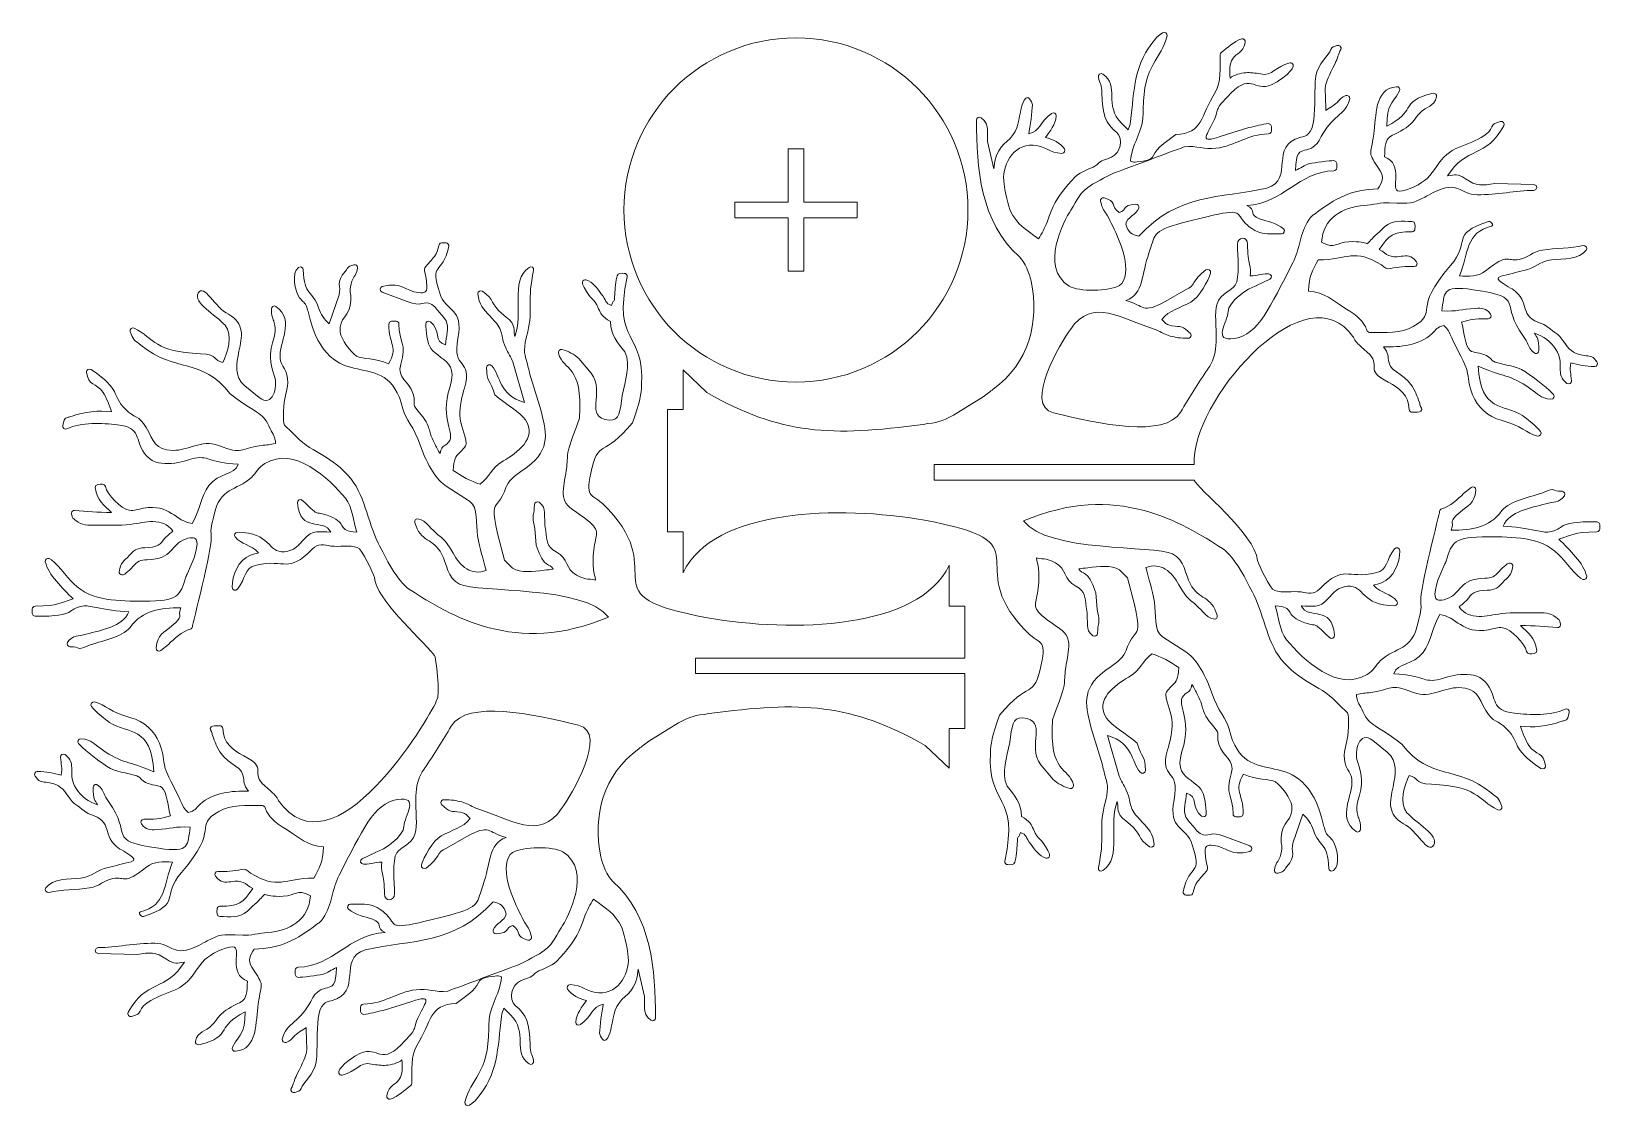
# Model space of a CAD drawing. Header units: centimetres. Extents: x -24 to 16.5, y -14.7 to 13.
import ezdxf

# ---------------------------------------------------------------- set-up
doc = ezdxf.new("R2010")
doc.units = ezdxf.units.CM
doc.header["$MEASUREMENT"] = 0
doc.layers.add('layer 1', color=7, linetype='Continuous')

msp = doc.modelspace()

# ---------------------------------------------------------------- linework, layer by layer
at = {"layer": 'layer 1', "color": 25, "lineweight": 9}
for points, knots in [([(5.98982, 1.4828), (6.04621, 1.28997), (7.56595, 0.09442), (7.62375, -0.58884), (7.62375, -0.58884), (7.66809, -0.70627), (7.92943, -1.31864), (8.06571, -1.36442), (8.06571, -1.36442), (8.25243, -1.42714), (8.54306, -1.37016), (8.74572, -1.39977), (8.74572, -1.39977), (8.92979, -1.42666), (9.06786, -1.47944), (9.22559, -1.31914), (9.22559, -1.31914), (9.8617, -0.67265), (9.90314, -1.07825), (10.66583, -0.90914), (10.66583, -0.90914), (10.99457, -0.83625), (10.92485, -0.56809), (11.15228, -0.29236), (11.15228, -0.29236), (11.19455, -0.23913), (11.28773, -0.26261), (11.28773, -0.33675), (11.28773, -0.33675), (11.28773, -0.65584), (11.13911, -1.03673), (10.81734, -1.16053), (10.81734, -1.16053), (10.74943, -1.18666), (10.68028, -1.20632), (10.61425, -1.22293), (10.61425, -1.22293), (10.81549, -1.44996), (11.04736, -1.42412), (11.21386, -1.6323), (11.21386, -1.6323), (11.25173, -1.67965), (11.22191, -1.7559), (11.15674, -1.7559), (11.15674, -1.7559), (10.28081, -1.7559), (10.3941, -1.22045), (9.93741, -1.25281), (9.93741, -1.25281), (9.69138, -1.27024), (9.5796, -1.42024), (9.43647, -1.57924), (9.43647, -1.57924), (9.21905, -1.82077), (9.03423, -1.76663), (8.74489, -1.75762), (8.74489, -1.75762), (8.94186, -2.1418), (9.54002, -1.70624), (9.60728, -2.51483), (9.60728, -2.51483), (9.60728, -2.51483), (9.60711, -2.51484), (9.60711, -2.51484), (9.60711, -2.51484), (9.61246, -2.58019), (9.53057, -2.62242), (9.48101, -2.57518), (9.48101, -2.57518), (8.95788, -2.0765), (9.2473, -2.35221), (8.75863, -2.16126), (8.75863, -2.16126), (8.30129, -1.98256), (8.61233, -1.77952), (8.07716, -1.75799), (8.07716, -1.75799), (8.1778, -2.03868), (8.18379, -2.39648), (8.37236, -2.62791), (8.37236, -2.62791), (8.79011, -3.1406), (9.69793, -3.99078), (10.44658, -3.52296), (10.44658, -3.52296), (10.62668, -3.41042), (10.65321, -3.29889), (10.79459, -3.16429), (10.79459, -3.16429), (11.17388, -2.80317), (11.61189, -2.93583), (11.7619, -2.1757), (11.7619, -2.1757), (11.8082, -1.94109), (11.85719, -1.89211), (11.82591, -1.61829), (11.82591, -1.61829), (11.79927, -1.3851), (12.31393, 0.67134), (12.31396, 0.67134), (12.31396, 0.67134), (12.31394, 0.70445), (12.33603, 0.73475), (12.36953, 0.7437), (12.36953, 0.7437), (12.57555, 0.79873), (12.7893, 0.9898), (12.92973, 1.13653), (12.92973, 1.13653), (12.92973, 1.13653), (12.92975, 1.13651), (12.92975, 1.13651), (12.92975, 1.13651), (12.92975, 1.13651), (13.12295, 1.28726), (13.12295, 1.28726), (13.12295, 1.28726), (13.172, 1.32812), (13.25335, 1.29433), (13.24764, 1.22525), (13.24764, 1.22525), (13.21828, 0.8699), (13.03915, 0.8309), (12.84263, 0.6586), (12.84263, 0.6586), (12.52135, 0.37691), (12.70307, 0.46027), (12.61332, 0.18879), (12.61332, 0.18879), (13.15392, 0.20378), (13.5724, 0.235), (13.91892, 0.69483), (13.91892, 0.69483), (14.12461, 0.96777), (14.67486, 1.03372), (15.01057, 1.17405), (15.01057, 1.17405), (15.32212, 1.30428), (15.17237, 1.19347), (15.46704, 1.19422), (15.46704, 1.19422), (15.52628, 1.19437), (15.56691, 1.12619), (15.52953, 1.07518), (15.52953, 1.07518), (15.3872, 0.88094), (15.25205, 0.9338), (15.04896, 0.87317), (15.04896, 0.87317), (14.65631, 0.75595), (14.12277, 0.68876), (13.94975, 0.29635), (13.94975, 0.29635), (14.25689, 0.28517), (14.55674, 0.22815), (14.78209, 0.18529), (14.78209, 0.18529), (14.94274, 0.15474), (15.06318, 0.13183), (15.10496, 0.13925), (15.10496, 0.13925), (15.61491, 0.22986), (15.22557, 0.41032), (16.36529, 0.41032), (16.36529, 0.41032), (16.46137, 0.41032), (16.44029, 0.28631), (16.44029, 0.22331), (16.44029, 0.22331), (16.44029, 0.22331), (16.44001, 0.22331), (16.44001, 0.22331), (16.44001, 0.22331), (16.44002, 0.18271), (16.40752, 0.14939), (16.36675, 0.1486), (16.36675, 0.1486), (15.71832, 0.1351), (15.76592, 0.07129), (15.38916, -0.04028), (15.38916, -0.04028), (15.65789, -0.30851), (16.02476, -0.6596), (16.10219, -0.99183), (16.10219, -0.99183), (16.10219, -0.99183), (16.10208, -0.99186), (16.10208, -0.99186), (16.10208, -0.99186), (16.11509, -1.04748), (16.05918, -1.0992), (16.00375, -1.07913), (16.00375, -1.07913), (15.85235, -1.0243), (15.53693, -0.58731), (15.37629, -0.43111), (15.37629, -0.43111), (14.89125, 0.04051), (14.19922, 0.01297), (13.56461, 0.02), (13.56461, 0.02), (13.11835, 0.02497), (12.88051, -0.01222), (12.74059, -0.10899), (12.74059, -0.10899), (12.60941, -0.19971), (12.55055, -0.3642), (12.48171, -0.60352), (12.48171, -0.60352), (12.47854, -0.61405), (12.46685, -0.63894), (12.44928, -0.67637), (12.44928, -0.67637), (12.36765, -0.85021), (12.1377, -1.33993), (12.20736, -1.54504), (12.20736, -1.54504), (12.23081, -1.61411), (12.31195, -1.63995), (12.49241, -1.57866), (12.49241, -1.57866), (12.88181, -1.44641), (12.80884, -1.05171), (13.47625, -1.04629), (13.47625, -1.04629), (13.65379, -1.04485), (13.73862, -1.00141), (13.85924, -0.8598), (13.85924, -0.8598), (13.85924, -0.8598), (13.85938, -0.85992), (13.85938, -0.85992), (13.85938, -0.85992), (13.88837, -0.82588), (14.04637, -0.64519), (14.13298, -0.65439), (14.13298, -0.65439), (14.17407, -0.65875), (14.20384, -0.69562), (14.19948, -0.73671), (14.19948, -0.73671), (14.17342, -0.97846), (14.07198, -1.01346), (13.94216, -1.1567), (13.94216, -1.1567), (13.77768, -1.33819), (13.71024, -1.34595), (13.45606, -1.36197), (13.45606, -1.36197), (13.09523, -1.38471), (13.15954, -1.47889), (12.94203, -1.6784), (12.94203, -1.6784), (12.85838, -1.75513), (12.86715, -1.71766), (12.81603, -1.79167), (12.81603, -1.79167), (13.09309, -2.1517), (13.52631, -2.00876), (13.90415, -1.9562), (13.90415, -1.9562), (14.19975, -1.91508), (14.51901, -1.94673), (14.82027, -1.93826), (14.82027, -1.93826), (14.98695, -1.93354), (15.16418, -1.92855), (15.31227, -2.05247), (15.31227, -2.05247), (15.35669, -2.08965), (15.39266, -2.09612), (15.40773, -2.15327), (15.40773, -2.15327), (15.41062, -2.16422), (15.43397, -2.22154), (15.43187, -2.2471), (15.43187, -2.2471), (15.42837, -2.2897), (15.39116, -2.31902), (15.34923, -2.31551), (15.34923, -2.31551), (15.03329, -2.28924), (14.75871, -2.26639), (14.39766, -2.26109), (14.39766, -2.26109), (14.5863, -2.45227), (14.77945, -2.56478), (14.81552, -2.90356), (14.81552, -2.90356), (14.82675, -3.00901), (14.69477, -2.98803), (14.6291, -2.98803), (14.6291, -2.98803), (14.6291, -2.98803), (14.6291, -2.98795), (14.6291, -2.98795), (14.6291, -2.98795), (14.59504, -2.98797), (14.5642, -2.96461), (14.55615, -2.93002), (14.55615, -2.93002), (14.51201, -2.74047), (14.15596, -2.34397), (13.94379, -2.31919), (13.94379, -2.31919), (13.81041, -2.30361), (13.70918, -2.34846), (13.57598, -2.37266), (13.57598, -2.37266), (12.88356, -2.49847), (12.75434, -2.02226), (12.31658, -1.98196), (12.31658, -1.98196), (12.14804, -2.26472), (12.08766, -2.67985), (11.88806, -2.95558), (11.88806, -2.95558), (11.64464, -3.29185), (11.21822, -3.21834), (11.13371, -3.51097), (11.13371, -3.51097), (11.92159, -3.52666), (11.88507, -3.76379), (12.327, -3.64043), (12.327, -3.64043), (12.63703, -3.55389), (13.23402, -3.35876), (13.54977, -3.78384), (13.54977, -3.78384), (13.79895, -4.1193), (13.61723, -4.45652), (14.24185, -4.52164), (14.24185, -4.52164), (14.63414, -4.56254), (15.18801, -4.59276), (15.54426, -4.41603), (15.54426, -4.41603), (15.59986, -4.38715), (15.67112, -4.43479), (15.65356, -4.50052), (15.65356, -4.50052), (15.62294, -4.61513), (15.62983, -4.69369), (15.51111, -4.71747), (15.51111, -4.71747), (15.48994, -4.72171), (15.45816, -4.72809), (15.40948, -4.74604), (15.40948, -4.74604), (15.11277, -4.85545), (14.70922, -4.89663), (14.39686, -4.85566), (14.39686, -4.85566), (14.44331, -5.00508), (14.53396, -5.23801), (14.61503, -5.35379), (14.61503, -5.35379), (14.79422, -5.6097), (15.00101, -5.52097), (15.03953, -5.87341), (15.03953, -5.87341), (15.03953, -5.87341), (15.03945, -5.87342), (15.03945, -5.87342), (15.03945, -5.87342), (15.04592, -5.93386), (14.97593, -5.97853), (14.92352, -5.94343), (14.92352, -5.94343), (14.10607, -5.39603), (14.44006, -5.32282), (14.031, -4.91093), (14.031, -4.91093), (13.82418, -4.70268), (13.68013, -4.76086), (13.50707, -4.45467), (13.50707, -4.45467), (13.30786, -4.10221), (13.29276, -3.88003), (12.81017, -3.86305), (12.81017, -3.86305), (12.43253, -3.84976), (12.08464, -4.1514), (11.64158, -3.98693), (11.64158, -3.98693), (10.96842, -3.73705), (11.13549, -3.90908), (10.54235, -3.98726), (10.54235, -3.98726), (10.38233, -4.00835), (10.32017, -4.0053), (10.16987, -4.0367), (10.16987, -4.0367), (10.18211, -4.22608), (10.23875, -4.26366), (10.30829, -4.41414), (10.30829, -4.41414), (10.52675, -4.88688), (10.52529, -4.70453), (11.34147, -5.31535), (11.34147, -5.31535), (12.09286, -6.28482), (12.73729, -5.82847), (13.64501, -6.57513), (13.64501, -6.57513), (13.78125, -6.68719), (13.85877, -6.70662), (13.91736, -6.9261), (13.91736, -6.9261), (13.91736, -6.9261), (13.91729, -6.92612), (13.91729, -6.92612), (13.91729, -6.92612), (13.9334, -6.98639), (13.86758, -7.04197), (13.81014, -7.01165), (13.81014, -7.01165), (13.28043, -6.73203), (13.29508, -6.39593), (12.10384, -6.35044), (12.10384, -6.35044), (11.62462, -6.33214), (11.78453, -6.16605), (11.53123, -6.12909), (11.53123, -6.12909), (11.40633, -6.34543), (11.26117, -6.85223), (11.47186, -7.08298), (11.47186, -7.08298), (11.71298, -7.34704), (12.29707, -7.67091), (12.16387, -7.90946), (12.16387, -7.90946), (12.01377, -8.17828), (11.73145, -7.53129), (11.38153, -7.36659), (11.38153, -7.36659), (10.95817, -7.13492), (11.03378, -6.78508), (11.11396, -6.41404), (11.11396, -6.41404), (11.1813, -6.10245), (11.25235, -5.77354), (10.96478, -5.52341), (10.96478, -5.52341), (10.96478, -5.52341), (10.58948, -5.22258), (10.58948, -5.22258), (10.58948, -5.22258), (10.24518, -4.9461), (10.11058, -5.50178), (10.19866, -5.76163), (10.19866, -5.76163), (10.47098, -6.56497), (10.11793, -6.65865), (10.18949, -7.07723), (10.18949, -7.07723), (10.22737, -7.2988), (10.26383, -7.19342), (10.27925, -7.49983), (10.27925, -7.49983), (10.2823, -7.56045), (10.21274, -7.6042), (10.1604, -7.56584), (10.1604, -7.56584), (9.65284, -7.19389), (10.0956, -6.64028), (10.05445, -6.23076), (10.05445, -6.23076), (10.03609, -6.04805), (9.84532, -5.9115), (9.85678, -5.6043), (9.85678, -5.6043), (9.86645, -5.34512), (9.96367, -5.22958), (9.96675, -4.87176), (9.96675, -4.87176), (9.97063, -4.4211), (9.95886, -4.55341), (9.74489, -4.32048), (9.74489, -4.32048), (9.24253, -3.7736), (8.82645, -3.78457), (8.31423, -3.23118), (8.31423, -3.23118), (7.86232, -2.74294), (7.81771, -2.04601), (7.52487, -1.47154), (7.52487, -1.47154), (7.3469, -1.12242), (7.03579, -0.48751), (6.71829, -0.28122), (6.71829, -0.28122), (5.69641, 0.38271), (3.97542, 1.45201), (1.59717, 0.42814), (1.59717, 0.42814), (2.21633, -0.39022), (4.94668, -0.18647), (5.43408, -0.42133), (5.43408, -0.42133), (5.75202, -0.57453), (5.75629, -0.93737), (5.8946, -1.19917), (5.8946, -1.19917), (6.10417, -1.59585), (6.44893, -1.50447), (6.58061, -1.99758), (6.58061, -1.99758), (6.58061, -1.99758), (6.58055, -1.9976), (6.58055, -1.9976), (6.58055, -1.9976), (6.62282, -2.15553), (6.39222, -2.12538), (6.21219, -1.91217), (6.21219, -1.91217), (6.21219, -1.91217), (6.21225, -1.91212), (6.21225, -1.91212), (6.21225, -1.91212), (5.92611, -1.57119), (5.86355, -1.69333), (5.59962, -1.21583), (5.59962, -1.21583), (5.41366, -0.87939), (5.13323, -0.62222), (4.74751, -0.7722), (4.74751, -0.7722), (4.82549, -1.08826), (4.90693, -1.30497), (4.96712, -1.65938), (4.96712, -1.65938), (5.02102, -1.97677), (4.94194, -2.38756), (5.17266, -2.55026), (5.17266, -2.55026), (5.17266, -2.55026), (5.17264, -2.5503), (5.17264, -2.5503), (5.17264, -2.5503), (5.17264, -2.5503), (5.77849, -2.94251), (5.77849, -2.94251), (5.77849, -2.94251), (6.00547, -3.08488), (6.26277, -3.47358), (6.43803, -3.97894), (6.43803, -3.97894), (6.61134, -4.50075), (6.81735, -4.6362), (6.8899, -4.93401), (6.8899, -4.93401), (7.31768, -6.68991), (8.77396, -5.09125), (9.32677, -7.40055), (9.32677, -7.40055), (9.34898, -7.49333), (9.37623, -7.62091), (9.44728, -7.67982), (9.44728, -7.67982), (9.47194, -7.70027), (9.51159, -7.73576), (9.55103, -7.78956), (9.55103, -7.78956), (9.55103, -7.78956), (9.55093, -7.78963), (9.55093, -7.78963), (9.55093, -7.78963), (9.6738, -7.95346), (9.77157, -8.4313), (9.57681, -8.57394), (9.57681, -8.57394), (9.57681, -8.57394), (9.57675, -8.57386), (9.57675, -8.57386), (9.57675, -8.57386), (9.52983, -8.60833), (9.45911, -8.57515), (9.45786, -8.51505), (9.45786, -8.51505), (9.444, -7.84943), (9.20535, -7.96581), (9.0642, -7.53379), (9.0642, -7.53379), (9.00866, -7.3638), (8.92399, -7.23366), (8.78664, -7.12222), (8.78664, -7.12222), (8.78664, -7.12222), (8.53591, -7.86339), (8.53591, -7.86339), (8.53591, -7.86339), (8.46975, -8.09641), (8.6361, -8.17458), (8.37894, -8.471), (8.37894, -8.471), (8.3244, -8.53387), (8.31682, -8.56627), (8.28429, -8.59152), (8.28429, -8.59152), (8.28429, -8.59152), (8.28418, -8.59137), (8.28418, -8.59137), (8.28418, -8.59137), (8.26505, -8.60647), (8.14959, -8.65051), (8.11544, -8.64256), (8.11544, -8.64256), (8.07516, -8.63318), (8.0501, -8.5929), (8.05948, -8.55262), (8.05948, -8.55262), (8.11985, -8.29338), (8.17187, -8.36834), (8.22379, -8.15181), (8.22379, -8.15181), (8.28112, -7.91269), (8.22305, -7.93772), (8.23037, -7.72592), (8.23037, -7.72592), (8.24524, -7.29587), (8.55241, -7.28837), (8.5056, -6.90602), (8.5056, -6.90602), (8.48314, -6.72254), (8.22891, -6.38032), (8.08312, -6.29217), (8.08312, -6.29217), (7.91891, -6.19289), (7.62153, -6.25957), (7.26279, -6.09022), (7.26279, -6.09022), (6.99847, -6.51687), (7.25532, -6.58161), (7.25532, -7.11345), (7.25532, -7.11345), (7.25532, -7.20953), (7.13131, -7.18845), (7.06831, -7.18845), (7.06831, -7.18845), (7.02689, -7.18845), (6.99331, -7.15487), (6.99331, -7.11345), (6.99331, -7.11345), (6.99331, -6.64859), (6.78229, -6.60737), (6.94323, -6.08127), (6.94323, -6.08127), (7.05909, -5.70255), (6.72886, -5.67394), (6.63008, -5.31504), (6.63008, -5.31504), (6.53477, -4.96875), (6.69651, -5.11857), (6.49663, -4.87429), (6.49663, -4.87429), (6.09599, -4.38464), (6.29874, -4.44824), (6.07552, -4.04423), (6.07552, -4.04423), (6.02368, -3.95041), (5.99358, -3.8613), (5.93462, -3.78451), (5.93462, -3.78451), (5.86589, -4.05346), (5.85455, -3.90099), (5.71385, -4.07304), (5.71385, -4.07304), (5.51534, -4.31577), (5.95688, -4.60672), (5.67736, -5.50774), (5.67736, -5.50774), (5.53028, -5.98186), (5.71912, -6.11816), (5.91221, -6.25751), (5.91221, -6.25751), (6.15146, -6.43018), (6.22286, -6.49902), (6.27101, -6.78912), (6.27101, -6.78912), (6.29056, -6.90689), (6.30322, -7.03825), (6.30322, -7.11345), (6.30322, -7.11345), (6.30322, -7.11345), (6.30305, -7.11345), (6.30305, -7.11345), (6.30305, -7.11345), (6.30309, -7.17231), (6.23312, -7.20981), (6.18398, -7.1738), (6.18398, -7.1738), (5.90398, -6.96861), (6.10005, -6.65169), (5.79622, -6.58358), (5.79622, -6.58358), (5.78296, -6.78149), (5.69807, -7.03269), (5.78058, -7.2004), (5.78058, -7.2004), (5.80314, -7.24626), (6.0751, -7.58454), (6.14217, -7.61888), (6.14217, -7.61888), (6.37203, -7.73659), (6.40788, -7.53241), (6.77885, -7.69673), (6.77885, -7.69673), (6.77885, -7.69673), (6.77883, -7.69678), (6.77883, -7.69678), (6.77883, -7.69678), (6.77883, -7.69678), (7.42542, -7.93767), (7.42542, -7.93767), (7.42542, -7.93767), (7.49392, -7.96047), (7.49774, -8.06472), (7.42135, -8.08251), (7.42135, -8.08251), (6.88342, -8.20779), (6.85313, -7.96191), (6.48711, -7.92579), (6.48711, -7.92579), (6.33302, -7.91059), (6.26534, -7.92737), (6.27416, -8.08367), (6.27416, -8.08367), (6.29936, -8.53005), (6.40733, -8.49266), (6.2573, -8.65156), (6.2573, -8.65156), (6.22097, -8.69004), (6.16411, -8.75026), (6.07854, -8.85656), (6.07854, -8.85656), (5.94122, -9.02717), (6.00841, -9.20464), (5.8922, -9.20464), (5.8922, -9.20464), (5.8922, -9.20464), (5.78018, -9.20464), (5.78018, -9.20464), (5.78018, -9.20464), (5.78018, -9.20464), (5.78018, -9.20456), (5.78018, -9.20456), (5.78018, -9.20456), (5.73275, -9.20448), (5.69635, -9.15934), (5.70723, -9.11265), (5.70723, -9.11265), (5.88534, -8.34827), (6.2042, -8.72581), (5.94292, -7.9105), (5.94292, -7.9105), (5.7846, -7.41648), (5.32084, -7.54022), (5.47346, -6.75561), (5.47346, -6.75561), (5.64047, -5.89704), (5.08057, -6.26361), (5.30741, -5.46202), (5.30741, -5.46202), (5.35599, -5.29035), (5.43532, -4.96737), (5.42577, -4.7682), (5.42577, -4.7682), (5.41267, -4.49491), (5.28013, -4.31222), (5.25744, -4.03929), (5.25744, -4.03929), (5.25744, -4.03929), (5.25765, -4.03927), (5.25765, -4.03927), (5.25765, -4.03927), (5.25201, -3.97127), (5.41371, -3.81709), (5.43545, -3.79521), (5.43545, -3.79521), (5.52684, -3.70323), (5.58796, -3.64166), (5.59284, -3.34469), (5.59284, -3.34469), (5.38659, -3.20773), (5.14222, -3.05812), (4.89888, -2.99388), (4.89888, -2.99388), (4.64283, -3.18111), (4.6443, -3.39153), (4.30299, -3.591), (4.30299, -3.591), (3.95728, -3.79304), (3.41465, -4.17554), (3.73242, -4.64461), (3.73242, -4.64461), (3.866, -4.84179), (4.22579, -5.03967), (4.52394, -5.29314), (4.52394, -5.29314), (4.64797, -5.69774), (4.73507, -5.61416), (4.73507, -5.99334), (4.73507, -5.99334), (4.73507, -5.99334), (4.73484, -5.99334), (4.73484, -5.99334), (4.73484, -5.99334), (4.73481, -6.05947), (4.64868, -6.09433), (4.60353, -6.04227), (4.60353, -6.04227), (4.35535, -5.75615), (4.43642, -5.30412), (3.76026, -5.09219), (3.76026, -5.09219), (3.76026, -5.09219), (4.05798, -6.13908), (4.05798, -6.13908), (4.05798, -6.13908), (4.09212, -6.23914), (4.19141, -6.38449), (4.24293, -6.50636), (4.24293, -6.50636), (4.42395, -6.9346), (4.24735, -6.90843), (4.65892, -7.33177), (4.65892, -7.33177), (4.80528, -7.48228), (4.93592, -7.61662), (4.95878, -7.89139), (4.95878, -7.89139), (4.95878, -7.89139), (4.95857, -7.89141), (4.95857, -7.89141), (4.95857, -7.89141), (4.96353, -7.95124), (4.89419, -7.99428), (4.84247, -7.95965), (4.84247, -7.95965), (4.53378, -7.75291), (4.61556, -7.59753), (4.34291, -7.38868), (4.34291, -7.38868), (3.98276, -7.1128), (4.04656, -7.08047), (4.01092, -6.79124), (4.01092, -6.79124), (3.7747, -7.37098), (4.14132, -8.21921), (3.64225, -8.57246), (3.64225, -8.57246), (3.58856, -8.61181), (3.50661, -8.56697), (3.523, -8.4966), (3.523, -8.4966), (3.69724, -7.74862), (3.53111, -7.49106), (3.67589, -6.91258), (3.67589, -6.91258), (3.78971, -6.4579), (3.76995, -6.38873), (3.70944, -6.17696), (3.70944, -6.17696), (3.6866, -6.09703), (3.65832, -5.99807), (3.62783, -5.85084), (3.62783, -5.85084), (3.62783, -5.85084), (3.37393, -5.01931), (3.37393, -5.01931), (3.37393, -5.01931), (3.37393, -5.01931), (3.36596, -4.99124), (3.36596, -4.99124), (3.36596, -4.99124), (3.18508, -4.33804), (3.06643, -3.90957), (3.68488, -3.43593), (3.68488, -3.43593), (3.84426, -3.31387), (4.0863, -3.17467), (4.1824, -3.01972), (4.1824, -3.01972), (4.29416, -2.83953), (4.22555, -2.80282), (4.45377, -2.50705), (4.45377, -2.50705), (4.55361, -2.37767), (4.58208, -2.34077), (4.45201, -1.7189), (4.45201, -1.7189), (4.45201, -1.7189), (4.27738, -1.03149), (4.27738, -1.03149), (4.27738, -1.03149), (4.27738, -1.03149), (4.07117, -0.8275), (4.07117, -0.8275), (4.07117, -0.8275), (3.8545, -0.70296), (3.53293, -0.74185), (3.25492, -0.77551), (3.25492, -0.77551), (3.17299, -0.78543), (3.0946, -0.79492), (3.02224, -0.79999), (3.02224, -0.79999), (3.1022, -0.99204), (3.25492, -0.77551), (3.45395, -1.42195), (3.45395, -1.42195), (3.45395, -1.42195), (3.49144, -1.84952), (3.49144, -1.84952), (3.49144, -1.84952), (3.55087, -2.11684), (3.54421, -2.14799), (3.527, -2.22829), (3.527, -2.22829), (3.5182, -2.2694), (3.50598, -2.32645), (3.50274, -2.46275), (3.50274, -2.46275), (3.50292, -2.52202), (3.43475, -2.56272), (3.3837, -2.52531), (3.3837, -2.52531), (3.15202, -2.35555), (3.29011, -2.23573), (3.21199, -1.78226), (3.21199, -1.78226), (3.16925, -1.53418), (3.20198, -1.39155), (2.94562, -1.24998), (2.94562, -1.24998), (2.60776, -1.06341), (2.71845, -0.824), (2.4157, -0.64818), (2.4157, -0.64818), (2.22146, -0.53539), (2.13809, -0.56194), (1.9294, -0.52432), (1.9294, -0.52432), (1.96088, -0.73763), (1.98797, -0.73494), (1.99283, -0.95283), (1.99283, -0.95283), (1.99902, -1.22994), (1.95972, -1.411), (1.92984, -1.54867), (1.92984, -1.54867), (1.87033, -1.8228), (1.8546, -1.89534), (2.5251, -2.33875), (2.5251, -2.33875), (2.91209, -2.59466), (2.72179, -2.95619), (2.67239, -3.4348), (2.67239, -3.4348), (2.66279, -3.52781), (2.65738, -3.60148), (2.65313, -3.65942), (2.65313, -3.65942), (2.63636, -3.88807), (2.6342, -3.89346), (2.33858, -4.69178), (2.33858, -4.69178), (2.2599, -6.11917), (2.74867, -5.88442), (2.8838, -6.36439), (2.8838, -6.36439), (2.89874, -6.41746), (2.85077, -6.47134), (2.7949, -6.45833), (2.7949, -6.45833), (2.63856, -6.42192), (2.47458, -6.33169), (2.35973, -6.22587), (2.35973, -6.22587), (2.35973, -6.22587), (2.03817, -5.85366), (2.03817, -5.85366), (2.03817, -5.85366), (1.66827, -5.33696), (2.24594, -4.70508), (1.57518, -4.6434), (1.57518, -4.6434), (1.29049, -4.61722), (1.30898, -4.87057), (1.23949, -5.274), (1.23949, -5.274), (1.173, -5.66001), (1.01222, -6.04524), (1.1699, -6.39526), (1.1699, -6.39526), (1.3613, -6.64897), (1.53819, -6.81019), (1.54248, -7.18098), (1.54248, -7.18098), (1.76263, -7.30441), (1.7993, -7.39005), (1.84852, -7.50521), (1.84852, -7.50521), (1.98446, -7.82323), (2.05959, -7.71909), (2.21971, -8.05687), (2.21971, -8.05687), (2.23717, -8.0937), (2.27967, -8.15386), (2.26817, -8.19691), (2.26817, -8.19691), (2.25749, -8.23687), (2.21643, -8.26061), (2.17647, -8.24993), (2.17647, -8.24993), (1.97681, -8.19657), (1.90583, -8.04376), (1.78888, -7.90247), (1.78888, -7.90247), (1.63377, -7.71507), (1.68918, -7.64619), (1.51879, -7.59605), (1.51879, -7.59605), (1.44191, -7.82164), (1.44996, -7.55372), (1.42112, -8.04143), (1.42112, -8.04143), (1.41368, -8.16706), (1.41213, -8.19284), (1.3736, -8.35859), (1.3736, -8.35859), (1.35682, -8.44102), (1.25517, -8.42058), (1.18772, -8.42058), (1.18772, -8.42058), (1.18772, -8.42058), (1.18772, -8.4205), (1.18772, -8.4205), (1.18772, -8.4205), (1.14029, -8.42042), (1.1047, -8.37545), (1.11477, -8.32859), (1.11477, -8.32859), (1.49224, -6.57209), (0.66394, -6.95115), (0.74189, -5.54566), (0.74189, -5.54566), (0.755, -5.30931), (0.76769, -5.13693), (0.98023, -4.57111), (0.98023, -4.57111), (1.72276, -3.65559), (1.86641, -4.18538), (2.05102, -3.27162), (2.05102, -3.27162), (2.1919, -2.57426), (2.02861, -2.79859), (1.60608, -2.35073), (1.60608, -2.35073), (-0.00826, -0.63968), (2.19605, -0.11479), (-0.95945, 0.44731), (-0.95945, 0.44731), (-3.13484, 0.83482), (-6.38003, 0.75447), (-7.17577, -0.90307), (-7.17577, -0.90307), (-7.17577, -0.90307), (-7.17577, 0.15122), (-7.17577, 0.15122), (-7.17577, 0.15122), (-7.17577, 0.15122), (-7.57581, 0.15119), (-7.57581, 0.15119), (-7.57581, 0.15119), (-7.57581, 0.15119), (-7.57581, 3.29994), (-7.57581, 3.29994), (-7.57581, 3.29994), (-7.57581, 3.29994), (-7.17577, 3.29988), (-7.17577, 3.29988), (-7.17577, 3.29988), (-7.17577, 3.29988), (-7.17577, 4.31709), (-7.17577, 4.31709), (-7.17577, 4.31709), (-7.17577, 4.31709), (-6.56037, 3.73312), (-6.56037, 3.73312), (-6.56037, 3.73312), (-4.65675, 2.6472), (-3.35776, 2.59588), (-0.99182, 2.91715), (-0.99182, 2.91715), (-0.62951, 2.96638), (-0.52362, 2.98076), (-0.20443, 3.15638), (-0.20443, 3.15638), (-0.20443, 3.15638), (0.55357, 3.622), (0.55357, 3.622), (0.55357, 3.622), (0.65591, 3.70264), (0.74053, 3.76468), (0.81599, 3.81999), (0.81599, 3.81999), (1.72915, 4.48942), (2.01236, 5.55084), (1.79333, 6.59954), (1.79333, 6.59954), (1.75471, 6.78444), (1.62738, 7.10704), (1.48432, 7.23475), (1.48432, 7.23475), (0.48126, 8.13016), (0.38462, 9.51743), (0.38462, 10.75239), (0.38462, 10.75239), (0.38462, 10.75239), (0.38479, 10.75239), (0.38479, 10.75239), (0.38479, 10.75239), (0.38475, 10.81125), (0.45472, 10.84875), (0.50386, 10.81274), (0.50386, 10.81274), (0.77197, 10.61628), (0.61249, 10.40732), (0.69062, 10.08819), (0.69062, 10.08819), (0.69062, 10.08819), (0.8288, 9.49522), (0.8288, 9.49522), (0.8288, 9.49522), (0.8902, 10.09294), (1.11129, 10.0901), (1.32985, 10.3757), (1.32985, 10.3757), (1.48635, 10.58021), (1.48323, 10.91737), (1.56076, 11.14443), (1.56076, 11.14443), (1.69671, 11.54253), (1.82336, 11.18476), (1.82248, 11.14297), (1.82248, 11.14297), (1.81874, 10.96372), (1.76644, 10.59212), (1.73045, 10.39492), (1.73045, 10.39492), (2.02135, 10.46555), (2.01603, 10.70241), (2.31741, 10.92326), (2.31741, 10.92326), (2.36732, 10.95983), (2.44405, 10.92505), (2.43853, 10.85825), (2.43853, 10.85825), (2.42044, 10.63923), (2.27854, 10.4599), (2.16011, 10.30332), (2.16011, 10.30332), (2.34224, 10.26185), (2.54404, 10.1547), (2.64821, 10.01254), (2.64821, 10.01254), (2.64821, 10.01254), (2.64812, 10.01248), (2.64812, 10.01248), (2.64812, 10.01248), (2.68324, 9.96466), (2.64793, 9.89231), (2.5864, 9.89359), (2.5864, 9.89359), (2.24512, 9.9007), (2.19588, 10.08455), (1.84284, 10.10458), (1.84284, 10.10458), (1.32104, 10.13418), (1.01728, 9.56084), (1.09443, 9.10235), (1.09443, 9.10235), (1.22262, 8.34053), (1.27116, 8.1848), (1.98349, 7.69148), (1.98349, 7.69148), (2.0613, 7.83294), (2.14757, 7.96721), (2.20079, 8.12425), (2.20079, 8.12425), (2.34489, 8.54947), (2.44673, 8.73476), (2.73783, 9.08118), (2.73783, 9.08118), (3.03128, 9.43039), (3.07437, 9.38971), (3.38601, 9.54105), (3.38601, 9.54105), (3.52848, 9.61024), (3.47454, 9.6231), (3.61007, 9.7014), (3.61007, 9.7014), (3.61007, 9.7014), (3.61012, 9.70131), (3.61012, 9.70131), (3.61012, 9.70131), (3.6542, 9.72667), (3.80361, 9.77063), (3.86329, 9.79653), (3.86329, 9.79653), (4.09137, 9.89551), (4.18004, 10.25433), (3.99927, 10.4351), (3.99927, 10.4351), (3.99927, 10.4351), (3.99942, 10.43525), (3.99942, 10.43525), (3.99942, 10.43525), (3.71045, 10.65633), (3.62363, 10.89489), (3.61616, 11.45343), (3.61616, 11.45343), (3.61357, 11.64711), (3.56222, 11.68717), (3.523, 11.85551), (3.523, 11.85551), (3.523, 11.85551), (3.52315, 11.85555), (3.52315, 11.85555), (3.52315, 11.85555), (3.50846, 11.91864), (3.58146, 11.97217), (3.63755, 11.93461), (3.63755, 11.93461), (4.0859, 11.63437), (3.64995, 11.13471), (4.12442, 10.66537), (4.12442, 10.66537), (4.12442, 10.66537), (4.12427, 10.66522), (4.12427, 10.66522), (4.12427, 10.66522), (4.12427, 10.66522), (4.28764, 10.50228), (4.28764, 10.50228), (4.28764, 10.50228), (4.31809, 10.58382), (4.3414, 10.59074), (4.3551, 10.71802), (4.3551, 10.71802), (4.44022, 11.50867), (4.44531, 12.22262), (4.99904, 12.84439), (4.99904, 12.84439), (5.04897, 12.90046), (5.07379, 12.92831), (5.17458, 12.99607), (5.17458, 12.99607), (5.22838, 13.03468), (5.30933, 12.9894), (5.29308, 12.91963), (5.29308, 12.91963), (5.15384, 12.32182), (4.67456, 12.1778), (4.6808, 11.03066), (4.6808, 11.03066), (4.68429, 10.38677), (4.41618, 10.27227), (4.34908, 9.69014), (4.34908, 9.69014), (4.44849, 9.66662), (4.43678, 9.66383), (4.52252, 9.67499), (4.52252, 9.67499), (4.52252, 9.67499), (4.67763, 9.69529), (4.67763, 9.69529), (4.67763, 9.69529), (5.04603, 9.74749), (4.87492, 9.91), (5.20671, 10.15243), (5.20671, 10.15243), (5.20671, 10.15243), (5.51913, 10.38071), (5.51913, 10.38071), (5.51913, 10.38071), (6.22274, 10.407), (6.14088, 10.83777), (6.54148, 11.47919), (6.54148, 11.47919), (6.68338, 11.70641), (6.65729, 12.11848), (6.65729, 12.43256), (6.65729, 12.43256), (6.65729, 12.43256), (6.65753, 12.43256), (6.65753, 12.43256), (6.65753, 12.43256), (6.65755, 12.45664), (6.66918, 12.48027), (6.69069, 12.49467), (6.69069, 12.49467), (6.86723, 12.61285), (6.99965, 12.78018), (7.21557, 12.84058), (7.21557, 12.84058), (7.26952, 12.85567), (7.32376, 12.80559), (7.30871, 12.74927), (7.30871, 12.74927), (7.23058, 12.45678), (7.09628, 12.4997), (6.97444, 12.32205), (6.97444, 12.32205), (6.89739, 12.2097), (6.90968, 12.00896), (6.9164, 11.83065), (6.9164, 11.83065), (7.0157, 11.91677), (7.18934, 11.96084), (7.3192, 11.97006), (7.3192, 11.97006), (7.43532, 11.9783), (7.55994, 11.96615), (7.69634, 11.93825), (7.69634, 11.93825), (8.0186, 11.87232), (8.0805, 12.13907), (8.45146, 12.22548), (8.45146, 12.22548), (8.45146, 12.22548), (8.45149, 12.22537), (8.45149, 12.22537), (8.45149, 12.22537), (8.51997, 12.24139), (8.6428, 12.16052), (8.38455, 11.92804), (8.38455, 11.92804), (8.29366, 11.84621), (8.17833, 11.76785), (8.09411, 11.71685), (8.09411, 11.71685), (7.54589, 11.38489), (7.50563, 12.02085), (6.93892, 11.44271), (6.93892, 11.44271), (6.47052, 10.96487), (6.67514, 11.11647), (6.48026, 10.70398), (6.48026, 10.70398), (6.29531, 10.3125), (6.11701, 10.15615), (6.6588, 10.32517), (6.6588, 10.32517), (6.6588, 10.32517), (7.40302, 10.55735), (7.40302, 10.55735), (7.40302, 10.55735), (7.57025, 10.57898), (7.75577, 10.65938), (7.90839, 10.65938), (7.90839, 10.65938), (8.00447, 10.65938), (7.98339, 10.53536), (7.98339, 10.47236), (7.98339, 10.47236), (7.98339, 10.47236), (7.98311, 10.47236), (7.98311, 10.47236), (7.98311, 10.47236), (7.98312, 10.43176), (7.95062, 10.39844), (7.90985, 10.39765), (7.90985, 10.39765), (7.33986, 10.38579), (7.08745, 10.09316), (6.55121, 10.02494), (6.55121, 10.02494), (6.26223, 9.98818), (6.05728, 10.10331), (5.73775, 10.05933), (5.73775, 10.05933), (5.70126, 10.05431), (3.989, 9.40995), (3.95648, 9.39842), (3.95648, 9.39842), (3.8266, 9.35236), (3.47754, 9.15794), (3.37656, 9.09779), (3.37656, 9.09779), (2.99893, 8.87287), (3.00413, 8.71231), (2.81429, 8.42818), (2.81429, 8.42818), (2.64347, 8.17254), (1.9958, 6.95416), (2.77535, 6.47479), (2.77535, 6.47479), (3.00622, 6.33283), (3.80986, 6.33108), (4.06919, 6.49421), (4.06919, 6.49421), (4.24822, 6.60683), (4.24832, 6.96823), (4.19852, 7.21877), (4.19852, 7.21877), (4.13222, 7.55235), (3.81715, 8.20856), (3.70961, 8.36448), (3.70961, 8.36448), (3.62417, 8.48834), (3.61505, 8.51202), (3.57915, 8.66248), (3.57915, 8.66248), (3.56643, 8.71581), (3.61652, 8.76715), (3.67128, 8.75253), (3.67128, 8.75253), (3.98952, 8.66754), (3.83621, 8.53427), (4.05755, 8.37001), (4.05755, 8.37001), (4.2884, 8.44279), (4.11153, 8.5557), (4.48591, 8.58687), (4.48591, 8.58687), (4.48591, 8.58687), (4.48592, 8.58671), (4.48592, 8.58671), (4.48592, 8.58671), (4.53852, 8.59106), (4.58079, 8.53754), (4.56237, 8.48667), (4.56237, 8.48667), (4.53141, 8.40114), (4.46144, 8.34366), (4.38895, 8.2841), (4.38895, 8.2841), (4.31497, 8.22334), (4.2375, 8.15966), (4.23113, 8.072), (4.23113, 8.072), (4.25808, 7.96112), (4.29577, 7.8935), (4.3517, 7.84899), (4.3517, 7.84899), (4.40261, 7.80848), (4.47295, 7.78248), (4.5662, 7.75843), (4.5662, 7.75843), (5.57593, 8.87634), (6.65164, 8.7273), (7.86214, 8.99914), (7.86214, 8.99914), (8.59556, 9.22327), (7.9034, 10.09847), (8.73575, 10.30834), (8.73575, 10.30834), (8.88055, 10.34485), (9.02185, 10.38049), (9.07211, 10.75635), (9.07211, 10.75635), (9.11774, 11.0975), (9.0784, 11.53846), (9.12603, 11.87915), (9.12603, 11.87915), (9.17157, 12.20485), (9.47279, 12.42114), (9.51348, 12.56969), (9.51348, 12.56969), (9.53368, 12.64342), (9.60099, 12.64409), (9.67509, 12.67091), (9.67509, 12.67091), (9.67509, 12.67091), (9.67513, 12.67081), (9.67513, 12.67081), (9.67513, 12.67081), (9.73518, 12.69258), (9.79671, 12.6284), (9.76796, 12.56837), (9.76796, 12.56837), (9.70679, 12.44067), (9.68678, 12.34677), (9.62026, 12.21114), (9.62026, 12.21114), (9.28624, 11.53023), (9.3766, 11.73147), (9.38298, 11.00062), (9.38298, 11.00062), (9.5013, 11.07626), (9.61996, 11.1385), (9.70593, 11.24261), (9.70593, 11.24261), (9.70593, 11.24261), (9.70607, 11.24249), (9.70607, 11.24249), (9.70607, 11.24249), (9.75085, 11.29674), (9.78813, 11.3418), (9.89509, 11.38128), (9.89509, 11.38128), (9.94941, 11.40296), (10.01169, 11.35613), (9.99756, 11.29545), (9.99756, 11.29545), (9.90151, 10.88299), (9.5092, 10.83012), (9.2659, 10.32584), (9.2659, 10.32584), (9.12603, 10.03591), (8.9691, 10.00186), (8.83414, 9.97258), (8.83414, 9.97258), (8.71024, 9.94571), (8.61269, 9.9245), (8.60071, 9.45497), (8.60071, 9.45497), (8.73421, 9.50904), (8.82912, 9.595), (8.97124, 9.63145), (8.97124, 9.63145), (9.07242, 9.6574), (9.49837, 9.70727), (9.58859, 9.70727), (9.58859, 9.70727), (9.68467, 9.70727), (9.66359, 9.58326), (9.66359, 9.52026), (9.66359, 9.52026), (9.66359, 9.52026), (9.66331, 9.52026), (9.66331, 9.52026), (9.66331, 9.52026), (9.66332, 9.47966), (9.63082, 9.44634), (9.59005, 9.44555), (9.59005, 9.44555), (8.67513, 9.4265), (8.30677, 8.61256), (7.35108, 8.55274), (7.35108, 8.55274), (7.4758, 8.50017), (7.48977, 8.43561), (7.50499, 8.36509), (7.50499, 8.36509), (7.50499, 8.36509), (7.50493, 8.36508), (7.50493, 8.36508), (7.50493, 8.36508), (7.5146, 8.31997), (7.52523, 8.27037), (7.67708, 8.21191), (7.67708, 8.21191), (7.8864, 8.13133), (8.11206, 8.11023), (8.29337, 7.95262), (8.29337, 7.95262), (8.29337, 7.95262), (8.29334, 7.95258), (8.29334, 7.95258), (8.29334, 7.95258), (8.34371, 7.90893), (8.31263, 7.81992), (8.24298, 7.82137), (8.24298, 7.82137), (8.02062, 7.82599), (7.73387, 7.7979), (7.55566, 7.90543), (7.55566, 7.90543), (7.32979, 8.04174), (7.24567, 8.16533), (7.18316, 8.2572), (7.18316, 8.2572), (7.06926, 8.42456), (7.04847, 8.4551), (5.68556, 8.10482), (5.68556, 8.10482), (4.87584, 7.89672), (4.98473, 7.76377), (4.8265, 7.32643), (4.8265, 7.32643), (4.63958, 6.80978), (4.69268, 6.26716), (4.23351, 6.10552), (4.23351, 6.10552), (4.71876, 5.97229), (4.64079, 5.74267), (5.25736, 6.09071), (5.25736, 6.09071), (5.25736, 6.09071), (5.77078, 6.38053), (5.77078, 6.38053), (5.77078, 6.38053), (6.03864, 6.48321), (5.92384, 6.62416), (6.29456, 6.89134), (6.29456, 6.89134), (6.34922, 6.93074), (6.43142, 6.88311), (6.4126, 6.81265), (6.4126, 6.81265), (6.36187, 6.62275), (6.12184, 6.18111), (5.90419, 6.06204), (5.90419, 6.06204), (5.63795, 5.91639), (5.34822, 5.85752), (5.15648, 5.6162), (5.15648, 5.6162), (5.27077, 5.5245), (5.22311, 5.49788), (5.41213, 5.45754), (5.41213, 5.45754), (5.68196, 5.39996), (5.62988, 5.48791), (5.83004, 5.31245), (5.83004, 5.31245), (5.85578, 5.28989), (5.91121, 5.25428), (5.91121, 5.20782), (5.91121, 5.20782), (5.91121, 5.1664), (5.87763, 5.13282), (5.83621, 5.13282), (5.83621, 5.13282), (5.64042, 5.13282), (5.50088, 5.15288), (5.37474, 5.19135), (5.37474, 5.19135), (5.25091, 5.22912), (5.14507, 5.28297), (5.01315, 5.35242), (5.01315, 5.35242), (4.08319, 5.63909), (3.38554, 6.19557), (2.80195, 5.36322), (2.80195, 5.36322), (2.57209, 5.03538), (1.57883, 3.41013), (2.36585, 3.2152), (2.36585, 3.2152), (3.54551, 2.92302), (5.23662, 2.56197), (5.64591, 3.23796), (5.64591, 3.23796), (5.86574, 3.60104), (6.08774, 3.96767), (6.34238, 4.34034), (6.34238, 4.34034), (6.34387, 4.34279), (6.3455, 4.34518), (6.3473, 4.34749), (6.3473, 4.34749), (6.61314, 4.6892), (6.56068, 5.18777), (6.5472, 5.5959), (6.5472, 5.5959), (6.53024, 5.92182), (6.54866, 6.15162), (6.86606, 6.34327), (6.86606, 6.34327), (6.92634, 6.37967), (6.98851, 6.41722), (7.04457, 6.49975), (7.04457, 6.49975), (7.18078, 6.70026), (7.10532, 7.25134), (7.10532, 7.56006), (7.10532, 7.56006), (7.10532, 7.74656), (7.36733, 7.76944), (7.36734, 7.56006), (7.36734, 7.56006), (7.36735, 7.29252), (7.39481, 7.14951), (7.41601, 7.03914), (7.41601, 7.03914), (7.43606, 6.93475), (7.45103, 6.85675), (7.43717, 6.74072), (7.43717, 6.74072), (7.64158, 6.74946), (7.66823, 6.78231), (7.90238, 6.79458), (7.90238, 6.79458), (7.9808, 6.79869), (8.01592, 6.68805), (7.94032, 6.6523), (7.94032, 6.6523), (7.94032, 6.6523), (7.59836, 6.49022), (7.59836, 6.49022), (7.59836, 6.49022), (7.59836, 6.49022), (7.59831, 6.49034), (7.59831, 6.49034), (7.59831, 6.49034), (7.59443, 6.48852), (7.59034, 6.487), (7.58606, 6.48583), (7.58606, 6.48583), (7.39281, 6.43308), (6.86328, 6.06986), (6.86328, 5.8239), (6.86328, 5.8239), (6.86328, 5.5426), (6.43381, 5.03119), (7.03867, 5.12746), (7.03867, 5.12746), (7.64353, 5.22373), (7.94156, 5.93918), (8.53197, 7.07256), (8.53197, 7.07256), (8.72401, 7.44122), (8.70429, 7.82994), (8.94865, 8.18125), (8.94865, 8.18125), (8.98621, 8.23525), (8.98275, 8.24426), (9.01118, 8.27269), (9.01118, 8.27269), (9.01118, 8.27269), (9.01133, 8.27254), (9.01133, 8.27254), (9.01133, 8.27254), (9.04143, 8.30264), (9.04345, 8.29141), (9.10529, 8.338), (9.10529, 8.338), (9.63101, 8.73412), (10.03495, 8.97015), (10.72453, 8.97891), (10.72453, 8.97891), (10.82403, 9.13127), (10.90095, 9.27549), (10.78463, 9.44868), (10.78463, 9.44868), (10.43337, 9.97168), (10.53614, 9.79515), (10.6208, 10.38468), (10.6208, 10.38468), (10.68562, 10.83607), (10.61812, 11.5622), (11.20658, 11.61119), (11.20658, 11.61119), (11.20658, 11.61119), (11.20659, 11.61106), (11.20659, 11.61106), (11.20659, 11.61106), (11.26319, 11.61576), (11.30633, 11.55351), (11.27894, 11.50162), (11.27894, 11.50162), (11.05952, 11.08589), (10.96136, 11.20273), (10.95252, 10.59377), (10.95252, 10.59377), (11.33065, 10.79122), (11.42349, 10.93708), (11.49923, 11.05615), (11.49923, 11.05615), (11.49923, 11.05615), (11.49944, 11.05602), (11.49944, 11.05602), (11.49944, 11.05602), (11.59787, 11.21598), (11.67574, 11.32802), (12.14692, 11.44117), (12.14692, 11.44117), (12.20029, 11.45399), (12.25188, 11.40403), (12.2372, 11.3491), (12.2372, 11.3491), (12.16535, 11.08015), (11.98742, 11.12073), (11.80944, 10.94066), (11.80944, 10.94066), (11.65648, 10.7859), (11.65344, 10.69334), (11.44863, 10.55289), (11.44863, 10.55289), (11.04269, 10.27452), (10.90302, 10.43649), (10.89603, 9.80085), (10.89603, 9.80085), (11.4124, 9.62923), (11.02313, 8.92318), (11.26876, 8.92318), (11.26876, 8.92318), (11.49576, 8.92318), (11.8439, 9.11104), (11.99, 9.24966), (11.99, 9.24966), (12.18357, 9.43333), (12.29239, 9.69683), (12.49787, 9.86867), (12.49787, 9.86867), (12.84223, 10.15665), (13.49236, 10.19195), (13.66245, 10.57819), (13.66245, 10.57819), (13.69501, 10.65159), (13.70072, 10.66441), (13.88169, 10.71273), (13.88169, 10.71273), (13.88169, 10.71273), (13.88171, 10.71266), (13.88171, 10.71266), (13.88171, 10.71266), (13.94198, 10.72877), (13.99756, 10.66295), (13.96724, 10.60551), (13.96724, 10.60551), (13.52974, 9.77666), (12.98041, 10.06772), (12.52017, 9.31953), (12.52017, 9.31953), (12.72985, 9.33422), (12.75013, 9.39334), (12.97904, 9.23901), (12.97904, 9.23901), (13.26404, 9.04686), (13.40161, 9.05832), (13.74047, 9.12188), (13.74047, 9.12188), (13.74047, 9.12188), (13.74048, 9.12181), (13.74048, 9.12181), (13.74048, 9.12181), (13.74048, 9.12181), (14.74345, 9.09088), (14.74345, 9.09088), (14.74345, 9.09088), (14.83874, 9.08796), (14.83843, 8.94347), (14.74257, 8.94148), (14.74257, 8.94148), (14.28946, 8.93205), (13.77501, 8.82918), (13.28495, 8.82918), (13.28495, 8.82918), (12.81284, 8.82918), (12.83157, 9.22012), (12.15217, 8.88289), (12.15217, 8.88289), (12.05664, 8.83547), (11.98713, 8.79922), (11.92894, 8.76887), (11.92894, 8.76887), (11.59494, 8.59468), (11.59483, 8.59463), (11.01798, 8.62259), (11.01798, 8.62259), (10.83042, 8.63167), (10.57958, 8.56776), (10.37546, 8.55226), (10.37546, 8.55226), (9.80236, 8.50875), (9.30978, 8.22462), (9.27314, 7.60479), (9.27314, 7.60479), (9.65149, 7.41564), (9.62689, 7.6078), (9.97612, 7.62033), (9.97612, 7.62033), (10.26524, 7.6307), (10.3767, 7.59126), (10.43493, 7.57065), (10.43493, 7.57065), (10.44665, 7.56651), (10.41709, 7.53319), (10.51778, 7.63604), (10.51778, 7.63604), (10.58525, 7.70496), (10.69672, 7.81882), (10.89516, 7.99907), (10.89516, 7.99907), (11.11343, 8.19732), (11.3504, 8.13912), (11.60478, 8.13912), (11.60478, 8.13912), (11.70086, 8.13912), (11.67978, 8.01511), (11.67978, 7.95211), (11.67978, 7.95211), (11.67978, 7.91069), (11.6462, 7.87711), (11.60478, 7.87711), (11.60478, 7.87711), (11.10692, 7.87711), (11.01508, 7.79569), (10.75981, 7.41747), (10.75981, 7.41747), (10.96564, 7.29163), (11.01569, 7.19377), (11.31988, 7.24297), (11.31988, 7.24297), (11.46559, 7.26654), (11.58322, 7.28552), (11.71781, 7.10469), (11.71781, 7.10469), (11.75562, 7.0573), (11.72615, 6.981), (11.66077, 6.981), (11.66077, 6.981), (11.44958, 6.981), (11.24868, 6.97574), (11.04975, 6.92979), (11.04975, 6.92979), (10.93908, 6.90423), (10.91499, 6.95772), (10.81338, 7.02052), (10.81338, 7.02052), (10.10809, 7.45641), (9.96676, 7.15965), (9.1854, 7.14931), (9.1854, 7.14931), (9.04475, 6.88891), (8.94657, 6.74467), (8.9364, 6.34478), (8.9364, 6.34478), (9.36241, 6.32047), (9.56444, 6.09961), (9.87508, 5.91184), (9.87508, 5.91184), (10.59671, 5.47564), (10.33381, 5.28282), (10.54066, 5.28282), (10.54066, 5.28282), (10.89043, 5.28282), (11.33391, 5.25699), (11.63066, 5.43233), (11.63066, 5.43233), (12.31365, 5.83589), (11.57517, 5.83829), (12.59633, 7.00955), (12.59633, 7.00955), (13.13749, 7.63023), (12.56779, 7.81236), (13.57037, 8.1387), (13.57037, 8.1387), (13.57037, 8.1387), (13.57038, 8.13867), (13.57038, 8.13867), (13.57038, 8.13867), (13.63626, 8.16001), (13.72398, 8.041), (13.65386, 8.02327), (13.65386, 8.02327), (12.97543, 7.85171), (13.07743, 7.34892), (12.82253, 6.73748), (12.82253, 6.73748), (13.06698, 6.73152), (13.29496, 6.71144), (13.48939, 6.86419), (13.48939, 6.86419), (14.11783, 7.3579), (14.00945, 7.09742), (14.3605, 7.16363), (14.3605, 7.16363), (14.60416, 7.20958), (14.69217, 7.36116), (14.96082, 7.40275), (14.96082, 7.40275), (15.30231, 7.45562), (15.68676, 7.44516), (16.01225, 7.52099), (16.01225, 7.52099), (16.01225, 7.52099), (16.01227, 7.52092), (16.01227, 7.52092), (16.01227, 7.52092), (16.07683, 7.5359), (16.13046, 7.45957), (16.08959, 7.4038), (16.08959, 7.4038), (15.90713, 7.15481), (15.50679, 7.18521), (15.19411, 7.15229), (15.19411, 7.15229), (14.89866, 7.12118), (14.76827, 6.92845), (14.48281, 6.87845), (14.48281, 6.87845), (14.28687, 6.82867), (14.09093, 6.77889), (13.89499, 6.72911), (13.89499, 6.72911), (13.6452, 6.66565), (14.12339, 6.44195), (14.18049, 6.40389), (14.18049, 6.40389), (14.70437, 6.05461), (14.29717, 5.69369), (14.97814, 5.49957), (14.97814, 5.49957), (15.01377, 5.48986), (15.30739, 5.26753), (15.36118, 5.22852), (15.36118, 5.22852), (15.36118, 5.22852), (15.36114, 5.22846), (15.36114, 5.22846), (15.36114, 5.22846), (15.41609, 5.18849), (15.52137, 5.03381), (15.54787, 4.99598), (15.54787, 4.99598), (15.69335, 4.78825), (15.80086, 4.7151), (16.09281, 4.6835), (16.09281, 4.6835), (16.20733, 4.67111), (16.26535, 4.66479), (16.36649, 4.52822), (16.36649, 4.52822), (16.40408, 4.4808), (16.37446, 4.40475), (16.30926, 4.40475), (16.30926, 4.40475), (16.07641, 4.40475), (15.88832, 4.45398), (15.69456, 4.50115), (15.69456, 4.50115), (15.65934, 4.31216), (15.69691, 4.21816), (15.7119, 4.03783), (15.7119, 4.03783), (15.7119, 4.03783), (15.71176, 4.03782), (15.71176, 4.03782), (15.71176, 4.03782), (15.71681, 3.97659), (15.64443, 3.9336), (15.59295, 3.97133), (15.59295, 3.97133), (15.26968, 4.20824), (15.54676, 4.49656), (15.30991, 4.84268), (15.30991, 4.84268), (15.1581, 5.06453), (14.99979, 5.18519), (14.75419, 5.26402), (14.75419, 5.26402), (14.83071, 5.13753), (14.87211, 5.13803), (14.87211, 4.81577), (14.87211, 4.81577), (14.87211, 4.81577), (14.87194, 4.81577), (14.87194, 4.81577), (14.87194, 4.81577), (14.872, 4.72371), (14.72891, 4.66184), (14.58513, 4.98336), (14.58513, 4.98336), (14.5605, 5.03843), (14.53202, 5.10208), (14.47395, 5.17993), (14.47395, 5.17993), (13.82873, 6.04497), (14.57678, 6.17711), (13.17802, 6.38438), (13.17802, 6.38438), (12.35114, 6.50691), (12.44852, 6.29051), (12.36727, 5.84016), (12.36727, 5.84016), (12.77568, 5.81434), (12.85603, 5.88108), (13.23545, 5.90315), (13.23545, 5.90315), (13.3991, 5.91266), (13.5107, 5.91912), (13.62431, 5.75772), (13.62431, 5.75772), (13.65957, 5.70997), (13.62807, 5.63685), (13.56498, 5.63685), (13.56498, 5.63685), (13.13697, 5.63685), (13.14442, 5.61331), (12.8813, 5.5471), (12.8813, 5.5471), (12.94285, 5.35246), (12.96201, 4.91587), (13.10044, 4.81657), (13.10044, 4.81657), (13.1912, 4.75146), (13.35459, 4.77665), (13.51803, 4.68578), (13.51803, 4.68578), (13.74101, 4.56181), (13.57758, 4.56762), (13.81283, 4.49826), (13.81283, 4.49826), (14.18589, 4.38827), (14.28341, 4.45131), (14.65657, 4.17669), (14.65657, 4.17669), (14.80974, 4.06399), (15.15158, 3.81245), (15.24621, 3.68825), (15.24621, 3.68825), (15.2859, 3.639), (15.25077, 3.55933), (15.183, 3.56493), (15.183, 3.56493), (14.90149, 3.58821), (14.84344, 3.69854), (14.66447, 3.82547), (14.66447, 3.82547), (14.0846, 4.23671), (13.97982, 4.10968), (13.30833, 4.4161), (13.30833, 4.4161), (13.3735, 3.2266), (13.95854, 3.44744), (14.44523, 3.14377), (14.44523, 3.14377), (14.5457, 3.08109), (14.83025, 2.84348), (14.91195, 2.73394), (14.91195, 2.73394), (14.95256, 2.67949), (14.90442, 2.59634), (14.83379, 2.61521), (14.83379, 2.61521), (14.54538, 2.69225), (14.43413, 2.88264), (13.89649, 3.02117), (13.89649, 3.02117), (13.57206, 3.10476), (13.28719, 3.36452), (13.16462, 3.67321), (13.16462, 3.67321), (13.06977, 3.91209), (13.07249, 4.01393), (13.03587, 4.23647), (13.03587, 4.23647), (13.00148, 4.44549), (12.73483, 4.89764), (12.62533, 5.14663), (12.62533, 5.14663), (12.55768, 5.30047), (12.52949, 5.35612), (12.42255, 5.46142), (12.42255, 5.46142), (12.22937, 5.41295), (12.2451, 5.36615), (12.11706, 5.25032), (12.11706, 5.25032), (11.76875, 4.93514), (11.31938, 4.91082), (10.86533, 4.90915), (10.86533, 4.90915), (11.01116, 4.73996), (10.97013, 4.67225), (11.01127, 4.5032), (11.01127, 4.5032), (11.08112, 4.21618), (11.48325, 4.23312), (11.69222, 3.74228), (11.69222, 3.74228), (11.69885, 3.72671), (11.80198, 3.47276), (11.80591, 3.42724), (11.80591, 3.42724), (11.81384, 3.33543), (11.91046, 3.33064), (11.82645, 3.25322), (11.82645, 3.25322), (11.82645, 3.25322), (11.82644, 3.25323), (11.82644, 3.25323), (11.82644, 3.25323), (11.78957, 3.21915), (11.72724, 3.23903), (11.61123, 3.2289), (11.61123, 3.2289), (11.61123, 3.2289), (11.61121, 3.22916), (11.61121, 3.22916), (11.61121, 3.22916), (11.56819, 3.22549), (11.53097, 3.25904), (11.53007, 3.30215), (11.53007, 3.30215), (11.52275, 3.65421), (11.2813, 3.855), (10.99121, 4.00108), (10.99121, 4.00108), (10.34416, 4.3269), (10.8488, 4.42874), (10.45102, 4.7748), (10.45102, 4.7748), (9.97091, 5.19248), (10.24209, 5.00595), (9.96847, 5.31386), (9.96847, 5.31386), (8.7161, 6.72319), (5.92004, 3.49829), (5.98915, 1.88392), (5.98915, 1.88392), (5.98915, 1.88392), (-0.70414, 1.8828), (-0.70414, 1.8828), (-0.70414, 1.8828), (-0.70414, 1.8828), (-0.70414, 1.4828), (-0.70414, 1.4828), (-0.70414, 1.4828), (-0.70414, 1.4828), (5.98982, 1.4828), (5.98982, 1.4828)], [0, 0, 0, 0, 0.00179856, 0.00179856, 0.00179856, 0.00179856, 0.00359712, 0.00359712, 0.00359712, 0.00359712, 0.00539568, 0.00539568, 0.00539568, 0.00539568, 0.00719424, 0.00719424, 0.00719424, 0.00719424, 0.00899281, 0.00899281, 0.00899281, 0.00899281, 0.01079137, 0.01079137, 0.01079137, 0.01079137, 0.01258993, 0.01258993, 0.01258993, 0.01258993, 0.01438849, 0.01438849, 0.01438849, 0.01438849, 0.01618705, 0.01618705, 0.01618705, 0.01618705, 0.01798561, 0.01798561, 0.01798561, 0.01798561, 0.01978417, 0.01978417, 0.01978417, 0.01978417, 0.02158273, 0.02158273, 0.02158273, 0.02158273, 0.02338129, 0.02338129, 0.02338129, 0.02338129, 0.02517986, 0.02517986, 0.02517986, 0.02517986, 0.02697842, 0.02697842, 0.02697842, 0.02697842, 0.02877698, 0.02877698, 0.02877698, 0.02877698, 0.03057554, 0.03057554, 0.03057554, 0.03057554, 0.0323741, 0.0323741, 0.0323741, 0.0323741, 0.03417266, 0.03417266, 0.03417266, 0.03417266, 0.03597122, 0.03597122, 0.03597122, 0.03597122, 0.03776978, 0.03776978, 0.03776978, 0.03776978, 0.03956835, 0.03956835, 0.03956835, 0.03956835, 0.04136691, 0.04136691, 0.04136691, 0.04136691, 0.04316547, 0.04316547, 0.04316547, 0.04316547, 0.04496403, 0.04496403, 0.04496403, 0.04496403, 0.04676259, 0.04676259, 0.04676259, 0.04676259, 0.04856115, 0.04856115, 0.04856115, 0.04856115, 0.05035971, 0.05035971, 0.05035971, 0.05035971, 0.05215827, 0.05215827, 0.05215827, 0.05215827, 0.05395683, 0.05395683, 0.05395683, 0.05395683, 0.0557554, 0.0557554, 0.0557554, 0.0557554, 0.05755396, 0.05755396, 0.05755396, 0.05755396, 0.05935252, 0.05935252, 0.05935252, 0.05935252, 0.06115108, 0.06115108, 0.06115108, 0.06115108, 0.06294964, 0.06294964, 0.06294964, 0.06294964, 0.0647482, 0.0647482, 0.0647482, 0.0647482, 0.06654676, 0.06654676, 0.06654676, 0.06654676, 0.06834532, 0.06834532, 0.06834532, 0.06834532, 0.07014388, 0.07014388, 0.07014388, 0.07014388, 0.07194245, 0.07194245, 0.07194245, 0.07194245, 0.07374101, 0.07374101, 0.07374101, 0.07374101, 0.07553957, 0.07553957, 0.07553957, 0.07553957, 0.07733813, 0.07733813, 0.07733813, 0.07733813, 0.07913669, 0.07913669, 0.07913669, 0.07913669, 0.08093525, 0.08093525, 0.08093525, 0.08093525, 0.08273381, 0.08273381, 0.08273381, 0.08273381, 0.08453237, 0.08453237, 0.08453237, 0.08453237, 0.08633094, 0.08633094, 0.08633094, 0.08633094, 0.0881295, 0.0881295, 0.0881295, 0.0881295, 0.08992806, 0.08992806, 0.08992806, 0.08992806, 0.09172662, 0.09172662, 0.09172662, 0.09172662, 0.09352518, 0.09352518, 0.09352518, 0.09352518, 0.09532374, 0.09532374, 0.09532374, 0.09532374, 0.0971223, 0.0971223, 0.0971223, 0.0971223, 0.09892086, 0.09892086, 0.09892086, 0.09892086, 0.10071942, 0.10071942, 0.10071942, 0.10071942, 0.10251799, 0.10251799, 0.10251799, 0.10251799, 0.10431655, 0.10431655, 0.10431655, 0.10431655, 0.10611511, 0.10611511, 0.10611511, 0.10611511, 0.10791367, 0.10791367, 0.10791367, 0.10791367, 0.10971223, 0.10971223, 0.10971223, 0.10971223, 0.11151079, 0.11151079, 0.11151079, 0.11151079, 0.11330935, 0.11330935, 0.11330935, 0.11330935, 0.11510791, 0.11510791, 0.11510791, 0.11510791, 0.11690647, 0.11690647, 0.11690647, 0.11690647, 0.11870504, 0.11870504, 0.11870504, 0.11870504, 0.1205036, 0.1205036, 0.1205036, 0.1205036, 0.12230216, 0.12230216, 0.12230216, 0.12230216, 0.12410072, 0.12410072, 0.12410072, 0.12410072, 0.12589928, 0.12589928, 0.12589928, 0.12589928, 0.12769784, 0.12769784, 0.12769784, 0.12769784, 0.1294964, 0.1294964, 0.1294964, 0.1294964, 0.13129496, 0.13129496, 0.13129496, 0.13129496, 0.13309353, 0.13309353, 0.13309353, 0.13309353, 0.13489209, 0.13489209, 0.13489209, 0.13489209, 0.13669065, 0.13669065, 0.13669065, 0.13669065, 0.13848921, 0.13848921, 0.13848921, 0.13848921, 0.14028777, 0.14028777, 0.14028777, 0.14028777, 0.14208633, 0.14208633, 0.14208633, 0.14208633, 0.14388489, 0.14388489, 0.14388489, 0.14388489, 0.14568345, 0.14568345, 0.14568345, 0.14568345, 0.14748201, 0.14748201, 0.14748201, 0.14748201, 0.14928058, 0.14928058, 0.14928058, 0.14928058, 0.15107914, 0.15107914, 0.15107914, 0.15107914, 0.1528777, 0.1528777, 0.1528777, 0.1528777, 0.15467626, 0.15467626, 0.15467626, 0.15467626, 0.15647482, 0.15647482, 0.15647482, 0.15647482, 0.15827338, 0.15827338, 0.15827338, 0.15827338, 0.16007194, 0.16007194, 0.16007194, 0.16007194, 0.1618705, 0.1618705, 0.1618705, 0.1618705, 0.16366906, 0.16366906, 0.16366906, 0.16366906, 0.16546763, 0.16546763, 0.16546763, 0.16546763, 0.16726619, 0.16726619, 0.16726619, 0.16726619, 0.16906475, 0.16906475, 0.16906475, 0.16906475, 0.17086331, 0.17086331, 0.17086331, 0.17086331, 0.17266187, 0.17266187, 0.17266187, 0.17266187, 0.17446043, 0.17446043, 0.17446043, 0.17446043, 0.17625899, 0.17625899, 0.17625899, 0.17625899, 0.17805755, 0.17805755, 0.17805755, 0.17805755, 0.17985612, 0.17985612, 0.17985612, 0.17985612, 0.18165468, 0.18165468, 0.18165468, 0.18165468, 0.18345324, 0.18345324, 0.18345324, 0.18345324, 0.1852518, 0.1852518, 0.1852518, 0.1852518, 0.18705036, 0.18705036, 0.18705036, 0.18705036, 0.18884892, 0.18884892, 0.18884892, 0.18884892, 0.19064748, 0.19064748, 0.19064748, 0.19064748, 0.19244604, 0.19244604, 0.19244604, 0.19244604, 0.1942446, 0.1942446, 0.1942446, 0.1942446, 0.19604317, 0.19604317, 0.19604317, 0.19604317, 0.19784173, 0.19784173, 0.19784173, 0.19784173, 0.19964029, 0.19964029, 0.19964029, 0.19964029, 0.20143885, 0.20143885, 0.20143885, 0.20143885, 0.20323741, 0.20323741, 0.20323741, 0.20323741, 0.20503597, 0.20503597, 0.20503597, 0.20503597, 0.20683453, 0.20683453, 0.20683453, 0.20683453, 0.20863309, 0.20863309, 0.20863309, 0.20863309, 0.21043165, 0.21043165, 0.21043165, 0.21043165, 0.21223022, 0.21223022, 0.21223022, 0.21223022, 0.21402878, 0.21402878, 0.21402878, 0.21402878, 0.21582734, 0.21582734, 0.21582734, 0.21582734, 0.2176259, 0.2176259, 0.2176259, 0.2176259, 0.21942446, 0.21942446, 0.21942446, 0.21942446, 0.22122302, 0.22122302, 0.22122302, 0.22122302, 0.22302158, 0.22302158, 0.22302158, 0.22302158, 0.22482014, 0.22482014, 0.22482014, 0.22482014, 0.22661871, 0.22661871, 0.22661871, 0.22661871, 0.22841727, 0.22841727, 0.22841727, 0.22841727, 0.23021583, 0.23021583, 0.23021583, 0.23021583, 0.23201439, 0.23201439, 0.23201439, 0.23201439, 0.23381295, 0.23381295, 0.23381295, 0.23381295, 0.23561151, 0.23561151, 0.23561151, 0.23561151, 0.23741007, 0.23741007, 0.23741007, 0.23741007, 0.23920863, 0.23920863, 0.23920863, 0.23920863, 0.24100719, 0.24100719, 0.24100719, 0.24100719, 0.24280576, 0.24280576, 0.24280576, 0.24280576, 0.24460432, 0.24460432, 0.24460432, 0.24460432, 0.24640288, 0.24640288, 0.24640288, 0.24640288, 0.24820144, 0.24820144, 0.24820144, 0.24820144, 0.25, 0.25, 0.25, 0.25, 0.25179856, 0.25179856, 0.25179856, 0.25179856, 0.25359712, 0.25359712, 0.25359712, 0.25359712, 0.25539568, 0.25539568, 0.25539568, 0.25539568, 0.25719424, 0.25719424, 0.25719424, 0.25719424, 0.25899281, 0.25899281, 0.25899281, 0.25899281, 0.26079137, 0.26079137, 0.26079137, 0.26079137, 0.26258993, 0.26258993, 0.26258993, 0.26258993, 0.26438849, 0.26438849, 0.26438849, 0.26438849, 0.26618705, 0.26618705, 0.26618705, 0.26618705, 0.26798561, 0.26798561, 0.26798561, 0.26798561, 0.26978417, 0.26978417, 0.26978417, 0.26978417, 0.27158273, 0.27158273, 0.27158273, 0.27158273, 0.27338129, 0.27338129, 0.27338129, 0.27338129, 0.27517986, 0.27517986, 0.27517986, 0.27517986, 0.27697842, 0.27697842, 0.27697842, 0.27697842, 0.27877698, 0.27877698, 0.27877698, 0.27877698, 0.28057554, 0.28057554, 0.28057554, 0.28057554, 0.2823741, 0.2823741, 0.2823741, 0.2823741, 0.28417266, 0.28417266, 0.28417266, 0.28417266, 0.28597122, 0.28597122, 0.28597122, 0.28597122, 0.28776978, 0.28776978, 0.28776978, 0.28776978, 0.28956835, 0.28956835, 0.28956835, 0.28956835, 0.29136691, 0.29136691, 0.29136691, 0.29136691, 0.29316547, 0.29316547, 0.29316547, 0.29316547, 0.29496403, 0.29496403, 0.29496403, 0.29496403, 0.29676259, 0.29676259, 0.29676259, 0.29676259, 0.29856115, 0.29856115, 0.29856115, 0.29856115, 0.30035971, 0.30035971, 0.30035971, 0.30035971, 0.30215827, 0.30215827, 0.30215827, 0.30215827, 0.30395683, 0.30395683, 0.30395683, 0.30395683, 0.3057554, 0.3057554, 0.3057554, 0.3057554, 0.30755396, 0.30755396, 0.30755396, 0.30755396, 0.30935252, 0.30935252, 0.30935252, 0.30935252, 0.31115108, 0.31115108, 0.31115108, 0.31115108, 0.31294964, 0.31294964, 0.31294964, 0.31294964, 0.3147482, 0.3147482, 0.3147482, 0.3147482, 0.31654676, 0.31654676, 0.31654676, 0.31654676, 0.31834532, 0.31834532, 0.31834532, 0.31834532, 0.32014388, 0.32014388, 0.32014388, 0.32014388, 0.32194245, 0.32194245, 0.32194245, 0.32194245, 0.32374101, 0.32374101, 0.32374101, 0.32374101, 0.32553957, 0.32553957, 0.32553957, 0.32553957, 0.32733813, 0.32733813, 0.32733813, 0.32733813, 0.32913669, 0.32913669, 0.32913669, 0.32913669, 0.33093525, 0.33093525, 0.33093525, 0.33093525, 0.33273381, 0.33273381, 0.33273381, 0.33273381, 0.33453237, 0.33453237, 0.33453237, 0.33453237, 0.33633094, 0.33633094, 0.33633094, 0.33633094, 0.3381295, 0.3381295, 0.3381295, 0.3381295, 0.33992806, 0.33992806, 0.33992806, 0.33992806, 0.34172662, 0.34172662, 0.34172662, 0.34172662, 0.34352518, 0.34352518, 0.34352518, 0.34352518, 0.34532374, 0.34532374, 0.34532374, 0.34532374, 0.3471223, 0.3471223, 0.3471223, 0.3471223, 0.34892086, 0.34892086, 0.34892086, 0.34892086, 0.35071942, 0.35071942, 0.35071942, 0.35071942, 0.35251799, 0.35251799, 0.35251799, 0.35251799, 0.35431655, 0.35431655, 0.35431655, 0.35431655, 0.35611511, 0.35611511, 0.35611511, 0.35611511, 0.35791367, 0.35791367, 0.35791367, 0.35791367, 0.35971223, 0.35971223, 0.35971223, 0.35971223, 0.36151079, 0.36151079, 0.36151079, 0.36151079, 0.36330935, 0.36330935, 0.36330935, 0.36330935, 0.36510791, 0.36510791, 0.36510791, 0.36510791, 0.36690647, 0.36690647, 0.36690647, 0.36690647, 0.36870504, 0.36870504, 0.36870504, 0.36870504, 0.3705036, 0.3705036, 0.3705036, 0.3705036, 0.37230216, 0.37230216, 0.37230216, 0.37230216, 0.37410072, 0.37410072, 0.37410072, 0.37410072, 0.37589928, 0.37589928, 0.37589928, 0.37589928, 0.37769784, 0.37769784, 0.37769784, 0.37769784, 0.3794964, 0.3794964, 0.3794964, 0.3794964, 0.38129496, 0.38129496, 0.38129496, 0.38129496, 0.38309353, 0.38309353, 0.38309353, 0.38309353, 0.38489209, 0.38489209, 0.38489209, 0.38489209, 0.38669065, 0.38669065, 0.38669065, 0.38669065, 0.38848921, 0.38848921, 0.38848921, 0.38848921, 0.39028777, 0.39028777, 0.39028777, 0.39028777, 0.39208633, 0.39208633, 0.39208633, 0.39208633, 0.39388489, 0.39388489, 0.39388489, 0.39388489, 0.39568345, 0.39568345, 0.39568345, 0.39568345, 0.39748201, 0.39748201, 0.39748201, 0.39748201, 0.39928058, 0.39928058, 0.39928058, 0.39928058, 0.40107914, 0.40107914, 0.40107914, 0.40107914, 0.4028777, 0.4028777, 0.4028777, 0.4028777, 0.40467626, 0.40467626, 0.40467626, 0.40467626, 0.40647482, 0.40647482, 0.40647482, 0.40647482, 0.40827338, 0.40827338, 0.40827338, 0.40827338, 0.41007194, 0.41007194, 0.41007194, 0.41007194, 0.4118705, 0.4118705, 0.4118705, 0.4118705, 0.41366906, 0.41366906, 0.41366906, 0.41366906, 0.41546763, 0.41546763, 0.41546763, 0.41546763, 0.41726619, 0.41726619, 0.41726619, 0.41726619, 0.41906475, 0.41906475, 0.41906475, 0.41906475, 0.42086331, 0.42086331, 0.42086331, 0.42086331, 0.42266187, 0.42266187, 0.42266187, 0.42266187, 0.42446043, 0.42446043, 0.42446043, 0.42446043, 0.42625899, 0.42625899, 0.42625899, 0.42625899, 0.42805755, 0.42805755, 0.42805755, 0.42805755, 0.42985612, 0.42985612, 0.42985612, 0.42985612, 0.43165468, 0.43165468, 0.43165468, 0.43165468, 0.43345324, 0.43345324, 0.43345324, 0.43345324, 0.4352518, 0.4352518, 0.4352518, 0.4352518, 0.43705036, 0.43705036, 0.43705036, 0.43705036, 0.43884892, 0.43884892, 0.43884892, 0.43884892, 0.44064748, 0.44064748, 0.44064748, 0.44064748, 0.44244604, 0.44244604, 0.44244604, 0.44244604, 0.4442446, 0.4442446, 0.4442446, 0.4442446, 0.44604317, 0.44604317, 0.44604317, 0.44604317, 0.44784173, 0.44784173, 0.44784173, 0.44784173, 0.44964029, 0.44964029, 0.44964029, 0.44964029, 0.45143885, 0.45143885, 0.45143885, 0.45143885, 0.45323741, 0.45323741, 0.45323741, 0.45323741, 0.45503597, 0.45503597, 0.45503597, 0.45503597, 0.45683453, 0.45683453, 0.45683453, 0.45683453, 0.45863309, 0.45863309, 0.45863309, 0.45863309, 0.46043165, 0.46043165, 0.46043165, 0.46043165, 0.46223022, 0.46223022, 0.46223022, 0.46223022, 0.46402878, 0.46402878, 0.46402878, 0.46402878, 0.46582734, 0.46582734, 0.46582734, 0.46582734, 0.4676259, 0.4676259, 0.4676259, 0.4676259, 0.46942446, 0.46942446, 0.46942446, 0.46942446, 0.47122302, 0.47122302, 0.47122302, 0.47122302, 0.47302158, 0.47302158, 0.47302158, 0.47302158, 0.47482014, 0.47482014, 0.47482014, 0.47482014, 0.47661871, 0.47661871, 0.47661871, 0.47661871, 0.47841727, 0.47841727, 0.47841727, 0.47841727, 0.48021583, 0.48021583, 0.48021583, 0.48021583, 0.48201439, 0.48201439, 0.48201439, 0.48201439, 0.48381295, 0.48381295, 0.48381295, 0.48381295, 0.48561151, 0.48561151, 0.48561151, 0.48561151, 0.48741007, 0.48741007, 0.48741007, 0.48741007, 0.48920863, 0.48920863, 0.48920863, 0.48920863, 0.49100719, 0.49100719, 0.49100719, 0.49100719, 0.49280576, 0.49280576, 0.49280576, 0.49280576, 0.49460432, 0.49460432, 0.49460432, 0.49460432, 0.49640288, 0.49640288, 0.49640288, 0.49640288, 0.49820144, 0.49820144, 0.49820144, 0.49820144, 0.5, 0.5, 0.5, 0.5, 0.50179856, 0.50179856, 0.50179856, 0.50179856, 0.50359712, 0.50359712, 0.50359712, 0.50359712, 0.50539568, 0.50539568, 0.50539568, 0.50539568, 0.50719424, 0.50719424, 0.50719424, 0.50719424, 0.50899281, 0.50899281, 0.50899281, 0.50899281, 0.51079137, 0.51079137, 0.51079137, 0.51079137, 0.51258993, 0.51258993, 0.51258993, 0.51258993, 0.51438849, 0.51438849, 0.51438849, 0.51438849, 0.51618705, 0.51618705, 0.51618705, 0.51618705, 0.51798561, 0.51798561, 0.51798561, 0.51798561, 0.51978417, 0.51978417, 0.51978417, 0.51978417, 0.52158273, 0.52158273, 0.52158273, 0.52158273, 0.52338129, 0.52338129, 0.52338129, 0.52338129, 0.52517986, 0.52517986, 0.52517986, 0.52517986, 0.52697842, 0.52697842, 0.52697842, 0.52697842, 0.52877698, 0.52877698, 0.52877698, 0.52877698, 0.53057554, 0.53057554, 0.53057554, 0.53057554, 0.5323741, 0.5323741, 0.5323741, 0.5323741, 0.53417266, 0.53417266, 0.53417266, 0.53417266, 0.53597122, 0.53597122, 0.53597122, 0.53597122, 0.53776978, 0.53776978, 0.53776978, 0.53776978, 0.53956835, 0.53956835, 0.53956835, 0.53956835, 0.54136691, 0.54136691, 0.54136691, 0.54136691, 0.54316547, 0.54316547, 0.54316547, 0.54316547, 0.54496403, 0.54496403, 0.54496403, 0.54496403, 0.54676259, 0.54676259, 0.54676259, 0.54676259, 0.54856115, 0.54856115, 0.54856115, 0.54856115, 0.55035971, 0.55035971, 0.55035971, 0.55035971, 0.55215827, 0.55215827, 0.55215827, 0.55215827, 0.55395683, 0.55395683, 0.55395683, 0.55395683, 0.5557554, 0.5557554, 0.5557554, 0.5557554, 0.55755396, 0.55755396, 0.55755396, 0.55755396, 0.55935252, 0.55935252, 0.55935252, 0.55935252, 0.56115108, 0.56115108, 0.56115108, 0.56115108, 0.56294964, 0.56294964, 0.56294964, 0.56294964, 0.5647482, 0.5647482, 0.5647482, 0.5647482, 0.56654676, 0.56654676, 0.56654676, 0.56654676, 0.56834532, 0.56834532, 0.56834532, 0.56834532, 0.57014388, 0.57014388, 0.57014388, 0.57014388, 0.57194245, 0.57194245, 0.57194245, 0.57194245, 0.57374101, 0.57374101, 0.57374101, 0.57374101, 0.57553957, 0.57553957, 0.57553957, 0.57553957, 0.57733813, 0.57733813, 0.57733813, 0.57733813, 0.57913669, 0.57913669, 0.57913669, 0.57913669, 0.58093525, 0.58093525, 0.58093525, 0.58093525, 0.58273381, 0.58273381, 0.58273381, 0.58273381, 0.58453237, 0.58453237, 0.58453237, 0.58453237, 0.58633094, 0.58633094, 0.58633094, 0.58633094, 0.5881295, 0.5881295, 0.5881295, 0.5881295, 0.58992806, 0.58992806, 0.58992806, 0.58992806, 0.59172662, 0.59172662, 0.59172662, 0.59172662, 0.59352518, 0.59352518, 0.59352518, 0.59352518, 0.59532374, 0.59532374, 0.59532374, 0.59532374, 0.5971223, 0.5971223, 0.5971223, 0.5971223, 0.59892086, 0.59892086, 0.59892086, 0.59892086, 0.60071942, 0.60071942, 0.60071942, 0.60071942, 0.60251799, 0.60251799, 0.60251799, 0.60251799, 0.60431655, 0.60431655, 0.60431655, 0.60431655, 0.60611511, 0.60611511, 0.60611511, 0.60611511, 0.60791367, 0.60791367, 0.60791367, 0.60791367, 0.60971223, 0.60971223, 0.60971223, 0.60971223, 0.61151079, 0.61151079, 0.61151079, 0.61151079, 0.61330935, 0.61330935, 0.61330935, 0.61330935, 0.61510791, 0.61510791, 0.61510791, 0.61510791, 0.61690647, 0.61690647, 0.61690647, 0.61690647, 0.61870504, 0.61870504, 0.61870504, 0.61870504, 0.6205036, 0.6205036, 0.6205036, 0.6205036, 0.62230216, 0.62230216, 0.62230216, 0.62230216, 0.62410072, 0.62410072, 0.62410072, 0.62410072, 0.62589928, 0.62589928, 0.62589928, 0.62589928, 0.62769784, 0.62769784, 0.62769784, 0.62769784, 0.6294964, 0.6294964, 0.6294964, 0.6294964, 0.63129496, 0.63129496, 0.63129496, 0.63129496, 0.63309353, 0.63309353, 0.63309353, 0.63309353, 0.63489209, 0.63489209, 0.63489209, 0.63489209, 0.63669065, 0.63669065, 0.63669065, 0.63669065, 0.63848921, 0.63848921, 0.63848921, 0.63848921, 0.64028777, 0.64028777, 0.64028777, 0.64028777, 0.64208633, 0.64208633, 0.64208633, 0.64208633, 0.64388489, 0.64388489, 0.64388489, 0.64388489, 0.64568345, 0.64568345, 0.64568345, 0.64568345, 0.64748201, 0.64748201, 0.64748201, 0.64748201, 0.64928058, 0.64928058, 0.64928058, 0.64928058, 0.65107914, 0.65107914, 0.65107914, 0.65107914, 0.6528777, 0.6528777, 0.6528777, 0.6528777, 0.65467626, 0.65467626, 0.65467626, 0.65467626, 0.65647482, 0.65647482, 0.65647482, 0.65647482, 0.65827338, 0.65827338, 0.65827338, 0.65827338, 0.66007194, 0.66007194, 0.66007194, 0.66007194, 0.6618705, 0.6618705, 0.6618705, 0.6618705, 0.66366906, 0.66366906, 0.66366906, 0.66366906, 0.66546763, 0.66546763, 0.66546763, 0.66546763, 0.66726619, 0.66726619, 0.66726619, 0.66726619, 0.66906475, 0.66906475, 0.66906475, 0.66906475, 0.67086331, 0.67086331, 0.67086331, 0.67086331, 0.67266187, 0.67266187, 0.67266187, 0.67266187, 0.67446043, 0.67446043, 0.67446043, 0.67446043, 0.67625899, 0.67625899, 0.67625899, 0.67625899, 0.67805755, 0.67805755, 0.67805755, 0.67805755, 0.67985612, 0.67985612, 0.67985612, 0.67985612, 0.68165468, 0.68165468, 0.68165468, 0.68165468, 0.68345324, 0.68345324, 0.68345324, 0.68345324, 0.6852518, 0.6852518, 0.6852518, 0.6852518, 0.68705036, 0.68705036, 0.68705036, 0.68705036, 0.68884892, 0.68884892, 0.68884892, 0.68884892, 0.69064748, 0.69064748, 0.69064748, 0.69064748, 0.69244604, 0.69244604, 0.69244604, 0.69244604, 0.6942446, 0.6942446, 0.6942446, 0.6942446, 0.69604317, 0.69604317, 0.69604317, 0.69604317, 0.69784173, 0.69784173, 0.69784173, 0.69784173, 0.69964029, 0.69964029, 0.69964029, 0.69964029, 0.70143885, 0.70143885, 0.70143885, 0.70143885, 0.70323741, 0.70323741, 0.70323741, 0.70323741, 0.70503597, 0.70503597, 0.70503597, 0.70503597, 0.70683453, 0.70683453, 0.70683453, 0.70683453, 0.70863309, 0.70863309, 0.70863309, 0.70863309, 0.71043165, 0.71043165, 0.71043165, 0.71043165, 0.71223022, 0.71223022, 0.71223022, 0.71223022, 0.71402878, 0.71402878, 0.71402878, 0.71402878, 0.71582734, 0.71582734, 0.71582734, 0.71582734, 0.7176259, 0.7176259, 0.7176259, 0.7176259, 0.71942446, 0.71942446, 0.71942446, 0.71942446, 0.72122302, 0.72122302, 0.72122302, 0.72122302, 0.72302158, 0.72302158, 0.72302158, 0.72302158, 0.72482014, 0.72482014, 0.72482014, 0.72482014, 0.72661871, 0.72661871, 0.72661871, 0.72661871, 0.72841727, 0.72841727, 0.72841727, 0.72841727, 0.73021583, 0.73021583, 0.73021583, 0.73021583, 0.73201439, 0.73201439, 0.73201439, 0.73201439, 0.73381295, 0.73381295, 0.73381295, 0.73381295, 0.73561151, 0.73561151, 0.73561151, 0.73561151, 0.73741007, 0.73741007, 0.73741007, 0.73741007, 0.73920863, 0.73920863, 0.73920863, 0.73920863, 0.74100719, 0.74100719, 0.74100719, 0.74100719, 0.74280576, 0.74280576, 0.74280576, 0.74280576, 0.74460432, 0.74460432, 0.74460432, 0.74460432, 0.74640288, 0.74640288, 0.74640288, 0.74640288, 0.74820144, 0.74820144, 0.74820144, 0.74820144, 0.75, 0.75, 0.75, 0.75, 0.75179856, 0.75179856, 0.75179856, 0.75179856, 0.75359712, 0.75359712, 0.75359712, 0.75359712, 0.75539568, 0.75539568, 0.75539568, 0.75539568, 0.75719424, 0.75719424, 0.75719424, 0.75719424, 0.75899281, 0.75899281, 0.75899281, 0.75899281, 0.76079137, 0.76079137, 0.76079137, 0.76079137, 0.76258993, 0.76258993, 0.76258993, 0.76258993, 0.76438849, 0.76438849, 0.76438849, 0.76438849, 0.76618705, 0.76618705, 0.76618705, 0.76618705, 0.76798561, 0.76798561, 0.76798561, 0.76798561, 0.76978417, 0.76978417, 0.76978417, 0.76978417, 0.77158273, 0.77158273, 0.77158273, 0.77158273, 0.77338129, 0.77338129, 0.77338129, 0.77338129, 0.77517986, 0.77517986, 0.77517986, 0.77517986, 0.77697842, 0.77697842, 0.77697842, 0.77697842, 0.77877698, 0.77877698, 0.77877698, 0.77877698, 0.78057554, 0.78057554, 0.78057554, 0.78057554, 0.7823741, 0.7823741, 0.7823741, 0.7823741, 0.78417266, 0.78417266, 0.78417266, 0.78417266, 0.78597122, 0.78597122, 0.78597122, 0.78597122, 0.78776978, 0.78776978, 0.78776978, 0.78776978, 0.78956835, 0.78956835, 0.78956835, 0.78956835, 0.79136691, 0.79136691, 0.79136691, 0.79136691, 0.79316547, 0.79316547, 0.79316547, 0.79316547, 0.79496403, 0.79496403, 0.79496403, 0.79496403, 0.79676259, 0.79676259, 0.79676259, 0.79676259, 0.79856115, 0.79856115, 0.79856115, 0.79856115, 0.80035971, 0.80035971, 0.80035971, 0.80035971, 0.80215827, 0.80215827, 0.80215827, 0.80215827, 0.80395683, 0.80395683, 0.80395683, 0.80395683, 0.8057554, 0.8057554, 0.8057554, 0.8057554, 0.80755396, 0.80755396, 0.80755396, 0.80755396, 0.80935252, 0.80935252, 0.80935252, 0.80935252, 0.81115108, 0.81115108, 0.81115108, 0.81115108, 0.81294964, 0.81294964, 0.81294964, 0.81294964, 0.8147482, 0.8147482, 0.8147482, 0.8147482, 0.81654676, 0.81654676, 0.81654676, 0.81654676, 0.81834532, 0.81834532, 0.81834532, 0.81834532, 0.82014388, 0.82014388, 0.82014388, 0.82014388, 0.82194245, 0.82194245, 0.82194245, 0.82194245, 0.82374101, 0.82374101, 0.82374101, 0.82374101, 0.82553957, 0.82553957, 0.82553957, 0.82553957, 0.82733813, 0.82733813, 0.82733813, 0.82733813, 0.82913669, 0.82913669, 0.82913669, 0.82913669, 0.83093525, 0.83093525, 0.83093525, 0.83093525, 0.83273381, 0.83273381, 0.83273381, 0.83273381, 0.83453237, 0.83453237, 0.83453237, 0.83453237, 0.83633094, 0.83633094, 0.83633094, 0.83633094, 0.8381295, 0.8381295, 0.8381295, 0.8381295, 0.83992806, 0.83992806, 0.83992806, 0.83992806, 0.84172662, 0.84172662, 0.84172662, 0.84172662, 0.84352518, 0.84352518, 0.84352518, 0.84352518, 0.84532374, 0.84532374, 0.84532374, 0.84532374, 0.8471223, 0.8471223, 0.8471223, 0.8471223, 0.84892086, 0.84892086, 0.84892086, 0.84892086, 0.85071942, 0.85071942, 0.85071942, 0.85071942, 0.85251799, 0.85251799, 0.85251799, 0.85251799, 0.85431655, 0.85431655, 0.85431655, 0.85431655, 0.85611511, 0.85611511, 0.85611511, 0.85611511, 0.85791367, 0.85791367, 0.85791367, 0.85791367, 0.85971223, 0.85971223, 0.85971223, 0.85971223, 0.86151079, 0.86151079, 0.86151079, 0.86151079, 0.86330935, 0.86330935, 0.86330935, 0.86330935, 0.86510791, 0.86510791, 0.86510791, 0.86510791, 0.86690647, 0.86690647, 0.86690647, 0.86690647, 0.86870504, 0.86870504, 0.86870504, 0.86870504, 0.8705036, 0.8705036, 0.8705036, 0.8705036, 0.87230216, 0.87230216, 0.87230216, 0.87230216, 0.87410072, 0.87410072, 0.87410072, 0.87410072, 0.87589928, 0.87589928, 0.87589928, 0.87589928, 0.87769784, 0.87769784, 0.87769784, 0.87769784, 0.8794964, 0.8794964, 0.8794964, 0.8794964, 0.88129496, 0.88129496, 0.88129496, 0.88129496, 0.88309353, 0.88309353, 0.88309353, 0.88309353, 0.88489209, 0.88489209, 0.88489209, 0.88489209, 0.88669065, 0.88669065, 0.88669065, 0.88669065, 0.88848921, 0.88848921, 0.88848921, 0.88848921, 0.89028777, 0.89028777, 0.89028777, 0.89028777, 0.89208633, 0.89208633, 0.89208633, 0.89208633, 0.89388489, 0.89388489, 0.89388489, 0.89388489, 0.89568345, 0.89568345, 0.89568345, 0.89568345, 0.89748201, 0.89748201, 0.89748201, 0.89748201, 0.89928058, 0.89928058, 0.89928058, 0.89928058, 0.90107914, 0.90107914, 0.90107914, 0.90107914, 0.9028777, 0.9028777, 0.9028777, 0.9028777, 0.90467626, 0.90467626, 0.90467626, 0.90467626, 0.90647482, 0.90647482, 0.90647482, 0.90647482, 0.90827338, 0.90827338, 0.90827338, 0.90827338, 0.91007194, 0.91007194, 0.91007194, 0.91007194, 0.9118705, 0.9118705, 0.9118705, 0.9118705, 0.91366906, 0.91366906, 0.91366906, 0.91366906, 0.91546763, 0.91546763, 0.91546763, 0.91546763, 0.91726619, 0.91726619, 0.91726619, 0.91726619, 0.91906475, 0.91906475, 0.91906475, 0.91906475, 0.92086331, 0.92086331, 0.92086331, 0.92086331, 0.92266187, 0.92266187, 0.92266187, 0.92266187, 0.92446043, 0.92446043, 0.92446043, 0.92446043, 0.92625899, 0.92625899, 0.92625899, 0.92625899, 0.92805755, 0.92805755, 0.92805755, 0.92805755, 0.92985612, 0.92985612, 0.92985612, 0.92985612, 0.93165468, 0.93165468, 0.93165468, 0.93165468, 0.93345324, 0.93345324, 0.93345324, 0.93345324, 0.9352518, 0.9352518, 0.9352518, 0.9352518, 0.93705036, 0.93705036, 0.93705036, 0.93705036, 0.93884892, 0.93884892, 0.93884892, 0.93884892, 0.94064748, 0.94064748, 0.94064748, 0.94064748, 0.94244604, 0.94244604, 0.94244604, 0.94244604, 0.9442446, 0.9442446, 0.9442446, 0.9442446, 0.94604317, 0.94604317, 0.94604317, 0.94604317, 0.94784173, 0.94784173, 0.94784173, 0.94784173, 0.94964029, 0.94964029, 0.94964029, 0.94964029, 0.95143885, 0.95143885, 0.95143885, 0.95143885, 0.95323741, 0.95323741, 0.95323741, 0.95323741, 0.95503597, 0.95503597, 0.95503597, 0.95503597, 0.95683453, 0.95683453, 0.95683453, 0.95683453, 0.95863309, 0.95863309, 0.95863309, 0.95863309, 0.96043165, 0.96043165, 0.96043165, 0.96043165, 0.96223022, 0.96223022, 0.96223022, 0.96223022, 0.96402878, 0.96402878, 0.96402878, 0.96402878, 0.96582734, 0.96582734, 0.96582734, 0.96582734, 0.9676259, 0.9676259, 0.9676259, 0.9676259, 0.96942446, 0.96942446, 0.96942446, 0.96942446, 0.97122302, 0.97122302, 0.97122302, 0.97122302, 0.97302158, 0.97302158, 0.97302158, 0.97302158, 0.97482014, 0.97482014, 0.97482014, 0.97482014, 0.97661871, 0.97661871, 0.97661871, 0.97661871, 0.97841727, 0.97841727, 0.97841727, 0.97841727, 0.98021583, 0.98021583, 0.98021583, 0.98021583, 0.98201439, 0.98201439, 0.98201439, 0.98201439, 0.98381295, 0.98381295, 0.98381295, 0.98381295, 0.98561151, 0.98561151, 0.98561151, 0.98561151, 0.98741007, 0.98741007, 0.98741007, 0.98741007, 0.98920863, 0.98920863, 0.98920863, 0.98920863, 0.99100719, 0.99100719, 0.99100719, 0.99100719, 0.99280576, 0.99280576, 0.99280576, 0.99280576, 0.99460432, 0.99460432, 0.99460432, 0.99460432, 0.99640288, 0.99640288, 0.99640288, 0.99640288, 1, 1, 1, 1]), ([(-4.26623, 12.86718), (-1.81909, 12.86718), (0.16472, 10.88337), (0.16472, 8.43623), (0.16472, 8.43623), (0.16472, 5.98908), (-1.81909, 4.00528), (-4.26623, 4.00528), (-4.26623, 4.00528), (-6.71338, 4.00528), (-8.69718, 5.98908), (-8.69718, 8.43623), (-8.69718, 8.43623), (-8.69718, 10.88337), (-6.71338, 12.86718), (-4.26623, 12.86718)], [0, 0, 0, 0, 0.2, 0.2, 0.2, 0.2, 0.4, 0.4, 0.4, 0.4, 0.6, 0.6, 0.6, 0.6, 1, 1, 1, 1]), ([(-5.84058, 8.63625), (-5.84058, 8.63625), (-4.46625, 8.63625), (-4.46625, 8.63625), (-4.46625, 8.63625), (-4.46625, 8.63625), (-4.46625, 10.01057), (-4.46625, 10.01057), (-4.46625, 10.01057), (-4.46625, 10.01057), (-4.06621, 10.01057), (-4.06621, 10.01057), (-4.06621, 10.01057), (-4.06621, 10.01057), (-4.06621, 8.63625), (-4.06621, 8.63625), (-4.06621, 8.63625), (-4.06621, 8.63625), (-2.69189, 8.63625), (-2.69189, 8.63625), (-2.69189, 8.63625), (-2.69189, 8.63625), (-2.69189, 8.23621), (-2.69189, 8.23621), (-2.69189, 8.23621), (-2.69189, 8.23621), (-4.06621, 8.23621), (-4.06621, 8.23621), (-4.06621, 8.23621), (-4.06621, 8.23621), (-4.06621, 6.86188), (-4.06621, 6.86188), (-4.06621, 6.86188), (-4.06621, 6.86188), (-4.46625, 6.86188), (-4.46625, 6.86188), (-4.46625, 6.86188), (-4.46625, 6.86188), (-4.46625, 8.23621), (-4.46625, 8.23621), (-4.46625, 8.23621), (-4.46625, 8.23621), (-5.84058, 8.23621), (-5.84058, 8.23621), (-5.84058, 8.23621), (-5.84058, 8.23621), (-5.84058, 8.63625), (-5.84058, 8.63625)], [0, 0, 0, 0, 0.07692308, 0.07692308, 0.07692308, 0.07692308, 0.15384615, 0.15384615, 0.15384615, 0.15384615, 0.23076923, 0.23076923, 0.23076923, 0.23076923, 0.30769231, 0.30769231, 0.30769231, 0.30769231, 0.38461538, 0.38461538, 0.38461538, 0.38461538, 0.46153846, 0.46153846, 0.46153846, 0.46153846, 0.53846154, 0.53846154, 0.53846154, 0.53846154, 0.61538462, 0.61538462, 0.61538462, 0.61538462, 0.69230769, 0.69230769, 0.69230769, 0.69230769, 0.76923077, 0.76923077, 0.76923077, 0.76923077, 0.84615385, 0.84615385, 0.84615385, 0.84615385, 1, 1, 1, 1]), ([(0.08034, -3.49999), (0.08034, -3.49999), (0.08034, -4.91553), (0.08034, -4.91553), (0.08034, -4.91553), (0.08034, -4.91553), (-0.31836, -4.91547), (-0.31836, -4.91547), (-0.31836, -4.91547), (-0.31836, -4.91547), (-0.31828, -5.93268), (-0.31828, -5.93268), (-0.31828, -5.93268), (-0.31828, -5.93268), (-0.94033, -5.34871), (-0.94033, -5.34871), (-0.94033, -5.34871), (-2.84395, -4.26279), (-4.14294, -4.21147), (-6.50888, -4.53274), (-6.50888, -4.53274), (-6.87119, -4.58197), (-6.97708, -4.59635), (-7.29627, -4.77197), (-7.29627, -4.77197), (-7.29627, -4.77197), (-8.05427, -5.23759), (-8.05427, -5.23759), (-8.05427, -5.23759), (-8.15661, -5.31823), (-8.24123, -5.38027), (-8.31669, -5.43558), (-8.31669, -5.43558), (-9.22985, -6.10501), (-9.51306, -7.16643), (-9.29403, -8.21513), (-9.29403, -8.21513), (-9.25541, -8.40003), (-9.12808, -8.72263), (-8.98502, -8.85034), (-8.98502, -8.85034), (-7.98196, -9.74575), (-7.88532, -11.13302), (-7.88532, -12.36798), (-7.88532, -12.36798), (-7.88532, -12.36798), (-7.88549, -12.36798), (-7.88549, -12.36798), (-7.88549, -12.36798), (-7.88545, -12.42684), (-7.95542, -12.46434), (-8.00456, -12.42833), (-8.00456, -12.42833), (-8.27267, -12.23187), (-8.11319, -12.02291), (-8.19132, -11.70378), (-8.19132, -11.70378), (-8.19132, -11.70378), (-8.3295, -11.11081), (-8.3295, -11.11081), (-8.3295, -11.11081), (-8.3909, -11.70853), (-8.61199, -11.70569), (-8.83055, -11.99129), (-8.83055, -11.99129), (-8.98705, -12.1958), (-8.98393, -12.53296), (-9.06146, -12.76002), (-9.06146, -12.76002), (-9.19741, -13.15812), (-9.32406, -12.80035), (-9.32318, -12.75856), (-9.32318, -12.75856), (-9.31944, -12.57931), (-9.26714, -12.20771), (-9.23115, -12.01051), (-9.23115, -12.01051), (-9.52205, -12.08114), (-9.51673, -12.318), (-9.81811, -12.53885), (-9.81811, -12.53885), (-9.86802, -12.57542), (-9.94475, -12.54064), (-9.93923, -12.47384), (-9.93923, -12.47384), (-9.92114, -12.25482), (-9.77924, -12.07549), (-9.66081, -11.91891), (-9.66081, -11.91891), (-9.84294, -11.87744), (-10.04474, -11.77029), (-10.14891, -11.62813), (-10.14891, -11.62813), (-10.14891, -11.62813), (-10.14882, -11.62807), (-10.14882, -11.62807), (-10.14882, -11.62807), (-10.18394, -11.58025), (-10.14863, -11.5079), (-10.0871, -11.50918), (-10.0871, -11.50918), (-9.74582, -11.51629), (-9.69658, -11.70014), (-9.34354, -11.72017), (-9.34354, -11.72017), (-8.82174, -11.74977), (-8.51798, -11.17643), (-8.59513, -10.71794), (-8.59513, -10.71794), (-8.72332, -9.95612), (-8.77186, -9.80039), (-9.48419, -9.30707), (-9.48419, -9.30707), (-9.562, -9.44853), (-9.64827, -9.5828), (-9.70149, -9.73984), (-9.70149, -9.73984), (-9.84559, -10.16506), (-9.94743, -10.35035), (-10.23853, -10.69677), (-10.23853, -10.69677), (-10.53198, -11.04598), (-10.57507, -11.0053), (-10.88671, -11.15664), (-10.88671, -11.15664), (-11.02918, -11.22583), (-10.97524, -11.23869), (-11.11077, -11.31699), (-11.11077, -11.31699), (-11.11077, -11.31699), (-11.11082, -11.3169), (-11.11082, -11.3169), (-11.11082, -11.3169), (-11.1549, -11.34226), (-11.30431, -11.38622), (-11.36399, -11.41212), (-11.36399, -11.41212), (-11.59207, -11.5111), (-11.68074, -11.86992), (-11.49997, -12.05069), (-11.49997, -12.05069), (-11.49997, -12.05069), (-11.50012, -12.05084), (-11.50012, -12.05084), (-11.50012, -12.05084), (-11.21115, -12.27192), (-11.12433, -12.51048), (-11.11686, -13.06902), (-11.11686, -13.06902), (-11.11427, -13.2627), (-11.06292, -13.30276), (-11.0237, -13.4711), (-11.0237, -13.4711), (-11.0237, -13.4711), (-11.02385, -13.47114), (-11.02385, -13.47114), (-11.02385, -13.47114), (-11.00916, -13.53423), (-11.08216, -13.58776), (-11.13825, -13.5502), (-11.13825, -13.5502), (-11.5866, -13.24996), (-11.15065, -12.7503), (-11.62512, -12.28096), (-11.62512, -12.28096), (-11.62512, -12.28096), (-11.62497, -12.28081), (-11.62497, -12.28081), (-11.62497, -12.28081), (-11.62497, -12.28081), (-11.78834, -12.11787), (-11.78834, -12.11787), (-11.78834, -12.11787), (-11.81879, -12.19941), (-11.8421, -12.20633), (-11.8558, -12.33361), (-11.8558, -12.33361), (-11.94092, -13.12426), (-11.94601, -13.83821), (-12.49974, -14.45998), (-12.49974, -14.45998), (-12.54967, -14.51605), (-12.57449, -14.5439), (-12.67528, -14.61166), (-12.67528, -14.61166), (-12.72908, -14.65027), (-12.81003, -14.60499), (-12.79378, -14.53522), (-12.79378, -14.53522), (-12.65454, -13.93741), (-12.17526, -13.79339), (-12.1815, -12.64625), (-12.1815, -12.64625), (-12.18499, -12.00236), (-11.91688, -11.88786), (-11.84978, -11.30573), (-11.84978, -11.30573), (-11.94919, -11.28221), (-11.93748, -11.27942), (-12.02322, -11.29058), (-12.02322, -11.29058), (-12.02322, -11.29058), (-12.17833, -11.31088), (-12.17833, -11.31088), (-12.17833, -11.31088), (-12.54673, -11.36308), (-12.37562, -11.52559), (-12.70741, -11.76802), (-12.70741, -11.76802), (-12.70741, -11.76802), (-13.01983, -11.9963), (-13.01983, -11.9963), (-13.01983, -11.9963), (-13.72344, -12.02259), (-13.64158, -12.45336), (-14.04218, -13.09478), (-14.04218, -13.09478), (-14.18408, -13.322), (-14.15799, -13.73407), (-14.15799, -14.04815), (-14.15799, -14.04815), (-14.15799, -14.04815), (-14.15823, -14.04815), (-14.15823, -14.04815), (-14.15823, -14.04815), (-14.15825, -14.07223), (-14.16988, -14.09586), (-14.19139, -14.11026), (-14.19139, -14.11026), (-14.36793, -14.22844), (-14.50035, -14.39577), (-14.71627, -14.45617), (-14.71627, -14.45617), (-14.77022, -14.47126), (-14.82446, -14.42118), (-14.80941, -14.36486), (-14.80941, -14.36486), (-14.73128, -14.07237), (-14.59698, -14.11529), (-14.47514, -13.93764), (-14.47514, -13.93764), (-14.39809, -13.82529), (-14.41038, -13.62455), (-14.4171, -13.44624), (-14.4171, -13.44624), (-14.5164, -13.53236), (-14.69004, -13.57643), (-14.8199, -13.58565), (-14.8199, -13.58565), (-14.93602, -13.59389), (-15.06064, -13.58174), (-15.19704, -13.55384), (-15.19704, -13.55384), (-15.5193, -13.48791), (-15.5812, -13.75466), (-15.95216, -13.84107), (-15.95216, -13.84107), (-15.95216, -13.84107), (-15.95219, -13.84096), (-15.95219, -13.84096), (-15.95219, -13.84096), (-16.02067, -13.85698), (-16.1435, -13.77611), (-15.88525, -13.54363), (-15.88525, -13.54363), (-15.79436, -13.4618), (-15.67903, -13.38344), (-15.59481, -13.33244), (-15.59481, -13.33244), (-15.04659, -13.00048), (-15.00633, -13.63644), (-14.43962, -13.0583), (-14.43962, -13.0583), (-13.97122, -12.58046), (-14.17584, -12.73206), (-13.98096, -12.31957), (-13.98096, -12.31957), (-13.79601, -11.92809), (-13.61771, -11.77174), (-14.1595, -11.94076), (-14.1595, -11.94076), (-14.1595, -11.94076), (-14.90372, -12.17294), (-14.90372, -12.17294), (-14.90372, -12.17294), (-15.07095, -12.19457), (-15.25647, -12.27497), (-15.40909, -12.27497), (-15.40909, -12.27497), (-15.50517, -12.27497), (-15.48409, -12.15095), (-15.48409, -12.08795), (-15.48409, -12.08795), (-15.48409, -12.08795), (-15.48381, -12.08795), (-15.48381, -12.08795), (-15.48381, -12.08795), (-15.48382, -12.04735), (-15.45132, -12.01403), (-15.41055, -12.01324), (-15.41055, -12.01324), (-14.84056, -12.00138), (-14.58815, -11.70875), (-14.05191, -11.64053), (-14.05191, -11.64053), (-13.76293, -11.60377), (-13.55798, -11.7189), (-13.23845, -11.67492), (-13.23845, -11.67492), (-13.20196, -11.6699), (-11.4897, -11.02554), (-11.45718, -11.01401), (-11.45718, -11.01401), (-11.3273, -10.96795), (-10.97824, -10.77353), (-10.87726, -10.71338), (-10.87726, -10.71338), (-10.49963, -10.48846), (-10.50483, -10.3279), (-10.31499, -10.04377), (-10.31499, -10.04377), (-10.14417, -9.78813), (-9.4965, -8.56975), (-10.27605, -8.09038), (-10.27605, -8.09038), (-10.50692, -7.94842), (-11.31056, -7.94667), (-11.56989, -8.1098), (-11.56989, -8.1098), (-11.74892, -8.22242), (-11.74902, -8.58382), (-11.69922, -8.83436), (-11.69922, -8.83436), (-11.63292, -9.16794), (-11.31785, -9.82415), (-11.21031, -9.98007), (-11.21031, -9.98007), (-11.12487, -10.10393), (-11.11575, -10.12761), (-11.07985, -10.27807), (-11.07985, -10.27807), (-11.06713, -10.3314), (-11.11722, -10.38274), (-11.17198, -10.36812), (-11.17198, -10.36812), (-11.49022, -10.28313), (-11.33691, -10.14986), (-11.55825, -9.9856), (-11.55825, -9.9856), (-11.7891, -10.05838), (-11.61223, -10.17129), (-11.98661, -10.20246), (-11.98661, -10.20246), (-11.98661, -10.20246), (-11.98662, -10.2023), (-11.98662, -10.2023), (-11.98662, -10.2023), (-12.03922, -10.20665), (-12.08149, -10.15313), (-12.06307, -10.10226), (-12.06307, -10.10226), (-12.03211, -10.01673), (-11.96214, -9.95925), (-11.88965, -9.89969), (-11.88965, -9.89969), (-11.81567, -9.83893), (-11.7382, -9.77525), (-11.73183, -9.68759), (-11.73183, -9.68759), (-11.75878, -9.57671), (-11.79647, -9.50909), (-11.8524, -9.46458), (-11.8524, -9.46458), (-11.90331, -9.42407), (-11.97365, -9.39807), (-12.0669, -9.37402), (-12.0669, -9.37402), (-13.07663, -10.49193), (-14.15234, -10.34289), (-15.36284, -10.61473), (-15.36284, -10.61473), (-16.09626, -10.83886), (-15.4041, -11.71406), (-16.23645, -11.92393), (-16.23645, -11.92393), (-16.38125, -11.96044), (-16.52255, -11.99608), (-16.57281, -12.37194), (-16.57281, -12.37194), (-16.61844, -12.71309), (-16.5791, -13.15405), (-16.62673, -13.49474), (-16.62673, -13.49474), (-16.67227, -13.82044), (-16.97349, -14.03673), (-17.01418, -14.18528), (-17.01418, -14.18528), (-17.03438, -14.25901), (-17.10169, -14.25968), (-17.17579, -14.2865), (-17.17579, -14.2865), (-17.17579, -14.2865), (-17.17583, -14.2864), (-17.17583, -14.2864), (-17.17583, -14.2864), (-17.23588, -14.30817), (-17.29741, -14.24399), (-17.26866, -14.18396), (-17.26866, -14.18396), (-17.20749, -14.05626), (-17.18748, -13.96236), (-17.12096, -13.82673), (-17.12096, -13.82673), (-16.78694, -13.14582), (-16.8773, -13.34706), (-16.88368, -12.61621), (-16.88368, -12.61621), (-17.002, -12.69185), (-17.12066, -12.75409), (-17.20663, -12.8582), (-17.20663, -12.8582), (-17.20663, -12.8582), (-17.20677, -12.85808), (-17.20677, -12.85808), (-17.20677, -12.85808), (-17.25155, -12.91233), (-17.28883, -12.95739), (-17.39579, -12.99687), (-17.39579, -12.99687), (-17.45011, -13.01855), (-17.51239, -12.97172), (-17.49826, -12.91104), (-17.49826, -12.91104), (-17.40221, -12.49858), (-17.0099, -12.44571), (-16.7666, -11.94143), (-16.7666, -11.94143), (-16.62673, -11.6515), (-16.4698, -11.61745), (-16.33484, -11.58817), (-16.33484, -11.58817), (-16.21094, -11.5613), (-16.11339, -11.54009), (-16.10141, -11.07056), (-16.10141, -11.07056), (-16.23491, -11.12463), (-16.32982, -11.21059), (-16.47194, -11.24704), (-16.47194, -11.24704), (-16.57312, -11.27299), (-16.99907, -11.32286), (-17.08929, -11.32286), (-17.08929, -11.32286), (-17.18537, -11.32286), (-17.16429, -11.19885), (-17.16429, -11.13585), (-17.16429, -11.13585), (-17.16429, -11.13585), (-17.16401, -11.13585), (-17.16401, -11.13585), (-17.16401, -11.13585), (-17.16402, -11.09525), (-17.13152, -11.06193), (-17.09075, -11.06114), (-17.09075, -11.06114), (-16.17583, -11.04209), (-15.80747, -10.22815), (-14.85178, -10.16833), (-14.85178, -10.16833), (-14.9765, -10.11576), (-14.99047, -10.0512), (-15.00569, -9.98068), (-15.00569, -9.98068), (-15.00569, -9.98068), (-15.00563, -9.98067), (-15.00563, -9.98067), (-15.00563, -9.98067), (-15.0153, -9.93556), (-15.02593, -9.88596), (-15.17778, -9.8275), (-15.17778, -9.8275), (-15.3871, -9.74692), (-15.61276, -9.72582), (-15.79407, -9.56821), (-15.79407, -9.56821), (-15.79407, -9.56821), (-15.79404, -9.56817), (-15.79404, -9.56817), (-15.79404, -9.56817), (-15.84441, -9.52452), (-15.81333, -9.43551), (-15.74368, -9.43696), (-15.74368, -9.43696), (-15.52132, -9.44158), (-15.23457, -9.41349), (-15.05636, -9.52102), (-15.05636, -9.52102), (-14.83049, -9.65733), (-14.74637, -9.78092), (-14.68386, -9.87279), (-14.68386, -9.87279), (-14.56996, -10.04015), (-14.54917, -10.07069), (-13.18626, -9.72041), (-13.18626, -9.72041), (-12.37654, -9.51231), (-12.48543, -9.37936), (-12.3272, -8.94202), (-12.3272, -8.94202), (-12.14028, -8.42537), (-12.19338, -7.88275), (-11.73421, -7.72111), (-11.73421, -7.72111), (-12.21946, -7.58788), (-12.14149, -7.35826), (-12.75806, -7.7063), (-12.75806, -7.7063), (-12.75806, -7.7063), (-13.27148, -7.99612), (-13.27148, -7.99612), (-13.27148, -7.99612), (-13.53934, -8.0988), (-13.42454, -8.23975), (-13.79526, -8.50693), (-13.79526, -8.50693), (-13.84992, -8.54633), (-13.93212, -8.4987), (-13.9133, -8.42824), (-13.9133, -8.42824), (-13.86257, -8.23834), (-13.62254, -7.7967), (-13.40489, -7.67763), (-13.40489, -7.67763), (-13.13865, -7.53198), (-12.84892, -7.47311), (-12.65718, -7.23179), (-12.65718, -7.23179), (-12.77147, -7.14009), (-12.72381, -7.11347), (-12.91283, -7.07313), (-12.91283, -7.07313), (-13.18266, -7.01555), (-13.13058, -7.1035), (-13.33074, -6.92804), (-13.33074, -6.92804), (-13.35648, -6.90548), (-13.41191, -6.86987), (-13.41191, -6.82341), (-13.41191, -6.82341), (-13.41191, -6.78199), (-13.37833, -6.74841), (-13.33691, -6.74841), (-13.33691, -6.74841), (-13.14112, -6.74841), (-13.00158, -6.76847), (-12.87544, -6.80694), (-12.87544, -6.80694), (-12.75161, -6.84471), (-12.64577, -6.89856), (-12.51385, -6.96801), (-12.51385, -6.96801), (-11.58389, -7.25468), (-10.88624, -7.81116), (-10.30265, -6.97881), (-10.30265, -6.97881), (-10.07279, -6.65097), (-9.07953, -5.02572), (-9.86655, -4.83079), (-9.86655, -4.83079), (-11.04621, -4.53861), (-12.73732, -4.17756), (-13.14661, -4.85355), (-13.14661, -4.85355), (-13.36644, -5.21663), (-13.58844, -5.58326), (-13.84308, -5.95593), (-13.84308, -5.95593), (-13.84457, -5.95838), (-13.8462, -5.96077), (-13.848, -5.96308), (-13.848, -5.96308), (-14.11384, -6.30479), (-14.06138, -6.80336), (-14.0479, -7.21149), (-14.0479, -7.21149), (-14.03094, -7.53741), (-14.04936, -7.76721), (-14.36676, -7.95886), (-14.36676, -7.95886), (-14.42704, -7.99526), (-14.48921, -8.03281), (-14.54527, -8.11534), (-14.54527, -8.11534), (-14.68148, -8.31585), (-14.60602, -8.86693), (-14.60602, -9.17565), (-14.60602, -9.17565), (-14.60602, -9.36215), (-14.86803, -9.38503), (-14.86804, -9.17565), (-14.86804, -9.17565), (-14.86805, -8.90811), (-14.89551, -8.7651), (-14.91671, -8.65473), (-14.91671, -8.65473), (-14.93676, -8.55034), (-14.95173, -8.47234), (-14.93787, -8.35631), (-14.93787, -8.35631), (-15.14228, -8.36505), (-15.16893, -8.3979), (-15.40308, -8.41017), (-15.40308, -8.41017), (-15.4815, -8.41428), (-15.51662, -8.30364), (-15.44102, -8.26789), (-15.44102, -8.26789), (-15.44102, -8.26789), (-15.09906, -8.10581), (-15.09906, -8.10581), (-15.09906, -8.10581), (-15.09906, -8.10581), (-15.09901, -8.10593), (-15.09901, -8.10593), (-15.09901, -8.10593), (-15.09513, -8.10411), (-15.09104, -8.10259), (-15.08676, -8.10142), (-15.08676, -8.10142), (-14.89351, -8.04867), (-14.36398, -7.68545), (-14.36398, -7.43949), (-14.36398, -7.43949), (-14.36398, -7.15819), (-13.93451, -6.64678), (-14.53937, -6.74305), (-14.53937, -6.74305), (-15.14423, -6.83932), (-15.44226, -7.55477), (-16.03267, -8.68815), (-16.03267, -8.68815), (-16.22471, -9.05681), (-16.20499, -9.44553), (-16.44935, -9.79684), (-16.44935, -9.79684), (-16.48691, -9.85084), (-16.48345, -9.85985), (-16.51188, -9.88828), (-16.51188, -9.88828), (-16.51188, -9.88828), (-16.51203, -9.88813), (-16.51203, -9.88813), (-16.51203, -9.88813), (-16.54213, -9.91823), (-16.54415, -9.907), (-16.60599, -9.95359), (-16.60599, -9.95359), (-17.13171, -10.34971), (-17.53565, -10.58574), (-18.22523, -10.5945), (-18.22523, -10.5945), (-18.32473, -10.74686), (-18.40165, -10.89108), (-18.28533, -11.06427), (-18.28533, -11.06427), (-17.93407, -11.58727), (-18.03684, -11.41074), (-18.1215, -12.00027), (-18.1215, -12.00027), (-18.18632, -12.45166), (-18.11882, -13.17779), (-18.70728, -13.22678), (-18.70728, -13.22678), (-18.70728, -13.22678), (-18.70729, -13.22665), (-18.70729, -13.22665), (-18.70729, -13.22665), (-18.76389, -13.23135), (-18.80703, -13.1691), (-18.77964, -13.11721), (-18.77964, -13.11721), (-18.56022, -12.70148), (-18.46206, -12.81832), (-18.45322, -12.20936), (-18.45322, -12.20936), (-18.83135, -12.40681), (-18.92419, -12.55267), (-18.99993, -12.67174), (-18.99993, -12.67174), (-18.99993, -12.67174), (-19.00014, -12.67161), (-19.00014, -12.67161), (-19.00014, -12.67161), (-19.09857, -12.83157), (-19.17644, -12.94361), (-19.64762, -13.05676), (-19.64762, -13.05676), (-19.70099, -13.06958), (-19.75258, -13.01962), (-19.7379, -12.96469), (-19.7379, -12.96469), (-19.66605, -12.69574), (-19.48812, -12.73632), (-19.31014, -12.55625), (-19.31014, -12.55625), (-19.15718, -12.40149), (-19.15414, -12.30893), (-18.94933, -12.16848), (-18.94933, -12.16848), (-18.54339, -11.89011), (-18.40372, -12.05208), (-18.39673, -11.41644), (-18.39673, -11.41644), (-18.9131, -11.24482), (-18.52383, -10.53877), (-18.76946, -10.53877), (-18.76946, -10.53877), (-18.99646, -10.53877), (-19.3446, -10.72663), (-19.4907, -10.86525), (-19.4907, -10.86525), (-19.68427, -11.04892), (-19.79309, -11.31242), (-19.99857, -11.48426), (-19.99857, -11.48426), (-20.34293, -11.77224), (-20.99306, -11.80754), (-21.16315, -12.19378), (-21.16315, -12.19378), (-21.19571, -12.26718), (-21.20142, -12.28), (-21.38239, -12.32832), (-21.38239, -12.32832), (-21.38239, -12.32832), (-21.38241, -12.32825), (-21.38241, -12.32825), (-21.38241, -12.32825), (-21.44268, -12.34436), (-21.49826, -12.27854), (-21.46794, -12.2211), (-21.46794, -12.2211), (-21.03044, -11.39225), (-20.48111, -11.68331), (-20.02087, -10.93512), (-20.02087, -10.93512), (-20.23055, -10.94981), (-20.25083, -11.00893), (-20.47974, -10.8546), (-20.47974, -10.8546), (-20.76474, -10.66245), (-20.90231, -10.67391), (-21.24117, -10.73747), (-21.24117, -10.73747), (-21.24117, -10.73747), (-21.24118, -10.7374), (-21.24118, -10.7374), (-21.24118, -10.7374), (-21.24118, -10.7374), (-22.24415, -10.70647), (-22.24415, -10.70647), (-22.24415, -10.70647), (-22.33944, -10.70355), (-22.33913, -10.55906), (-22.24327, -10.55707), (-22.24327, -10.55707), (-21.79016, -10.54764), (-21.27571, -10.44477), (-20.78565, -10.44477), (-20.78565, -10.44477), (-20.31354, -10.44477), (-20.33227, -10.83571), (-19.65287, -10.49848), (-19.65287, -10.49848), (-19.55734, -10.45106), (-19.48783, -10.41481), (-19.42964, -10.38446), (-19.42964, -10.38446), (-19.09564, -10.21027), (-19.09553, -10.21022), (-18.51868, -10.23818), (-18.51868, -10.23818), (-18.33112, -10.24726), (-18.08028, -10.18335), (-17.87616, -10.16785), (-17.87616, -10.16785), (-17.30306, -10.12434), (-16.81048, -9.84021), (-16.77384, -9.22038), (-16.77384, -9.22038), (-17.15219, -9.03123), (-17.12759, -9.22339), (-17.47682, -9.23592), (-17.47682, -9.23592), (-17.76594, -9.24629), (-17.8774, -9.20685), (-17.93563, -9.18624), (-17.93563, -9.18624), (-17.94735, -9.1821), (-17.91779, -9.14878), (-18.01848, -9.25163), (-18.01848, -9.25163), (-18.08595, -9.32055), (-18.19742, -9.43441), (-18.39586, -9.61466), (-18.39586, -9.61466), (-18.61413, -9.81291), (-18.8511, -9.75471), (-19.10548, -9.75471), (-19.10548, -9.75471), (-19.20156, -9.75471), (-19.18048, -9.6307), (-19.18048, -9.5677), (-19.18048, -9.5677), (-19.18048, -9.52628), (-19.1469, -9.4927), (-19.10548, -9.4927), (-19.10548, -9.4927), (-18.60762, -9.4927), (-18.51578, -9.41128), (-18.26051, -9.03306), (-18.26051, -9.03306), (-18.46634, -8.90722), (-18.51639, -8.80936), (-18.82058, -8.85856), (-18.82058, -8.85856), (-18.96629, -8.88213), (-19.08392, -8.90111), (-19.21851, -8.72028), (-19.21851, -8.72028), (-19.25632, -8.67289), (-19.22685, -8.59659), (-19.16147, -8.59659), (-19.16147, -8.59659), (-18.95028, -8.59659), (-18.74938, -8.59133), (-18.55045, -8.54538), (-18.55045, -8.54538), (-18.43978, -8.51982), (-18.41569, -8.57331), (-18.31408, -8.63611), (-18.31408, -8.63611), (-17.60879, -9.072), (-17.46746, -8.77524), (-16.6861, -8.7649), (-16.6861, -8.7649), (-16.54545, -8.5045), (-16.44727, -8.36026), (-16.4371, -7.96037), (-16.4371, -7.96037), (-16.86311, -7.93606), (-17.06514, -7.7152), (-17.37578, -7.52743), (-17.37578, -7.52743), (-18.09741, -7.09123), (-17.83451, -6.89841), (-18.04136, -6.89841), (-18.04136, -6.89841), (-18.39113, -6.89841), (-18.83461, -6.87258), (-19.13136, -7.04792), (-19.13136, -7.04792), (-19.81435, -7.45148), (-19.07587, -7.45388), (-20.09703, -8.62514), (-20.09703, -8.62514), (-20.63819, -9.24582), (-20.06849, -9.42795), (-21.07107, -9.75429), (-21.07107, -9.75429), (-21.07107, -9.75429), (-21.07108, -9.75426), (-21.07108, -9.75426), (-21.07108, -9.75426), (-21.13696, -9.7756), (-21.22468, -9.65659), (-21.15456, -9.63886), (-21.15456, -9.63886), (-20.47613, -9.4673), (-20.57813, -8.96451), (-20.32323, -8.35307), (-20.32323, -8.35307), (-20.56768, -8.34711), (-20.79566, -8.32703), (-20.99009, -8.47978), (-20.99009, -8.47978), (-21.61853, -8.97349), (-21.51015, -8.71301), (-21.8612, -8.77922), (-21.8612, -8.77922), (-22.10486, -8.82517), (-22.19287, -8.97675), (-22.46152, -9.01834), (-22.46152, -9.01834), (-22.80301, -9.07121), (-23.18746, -9.06075), (-23.51295, -9.13658), (-23.51295, -9.13658), (-23.51295, -9.13658), (-23.51297, -9.13651), (-23.51297, -9.13651), (-23.51297, -9.13651), (-23.57753, -9.15149), (-23.63116, -9.07516), (-23.59029, -9.01939), (-23.59029, -9.01939), (-23.40783, -8.7704), (-23.00749, -8.8008), (-22.69481, -8.76788), (-22.69481, -8.76788), (-22.39936, -8.73677), (-22.26897, -8.54404), (-21.98351, -8.49404), (-21.98351, -8.49404), (-21.78757, -8.44426), (-21.59163, -8.39448), (-21.39569, -8.3447), (-21.39569, -8.3447), (-21.1459, -8.28124), (-21.62409, -8.05754), (-21.68119, -8.01948), (-21.68119, -8.01948), (-22.20507, -7.6702), (-21.79787, -7.30928), (-22.47884, -7.11516), (-22.47884, -7.11516), (-22.51447, -7.10545), (-22.80809, -6.88312), (-22.86188, -6.84411), (-22.86188, -6.84411), (-22.86188, -6.84411), (-22.86184, -6.84405), (-22.86184, -6.84405), (-22.86184, -6.84405), (-22.91679, -6.80408), (-23.02207, -6.6494), (-23.04857, -6.61157), (-23.04857, -6.61157), (-23.19405, -6.40384), (-23.30156, -6.33069), (-23.59351, -6.29909), (-23.59351, -6.29909), (-23.70803, -6.2867), (-23.76605, -6.28038), (-23.86719, -6.14381), (-23.86719, -6.14381), (-23.90478, -6.09639), (-23.87516, -6.02034), (-23.80996, -6.02034), (-23.80996, -6.02034), (-23.57711, -6.02034), (-23.38902, -6.06957), (-23.19526, -6.11674), (-23.19526, -6.11674), (-23.16004, -5.92775), (-23.19761, -5.83375), (-23.2126, -5.65342), (-23.2126, -5.65342), (-23.2126, -5.65342), (-23.21246, -5.65341), (-23.21246, -5.65341), (-23.21246, -5.65341), (-23.21751, -5.59218), (-23.14513, -5.54919), (-23.09365, -5.58692), (-23.09365, -5.58692), (-22.77038, -5.82383), (-23.04746, -6.11215), (-22.81061, -6.45827), (-22.81061, -6.45827), (-22.6588, -6.68012), (-22.50049, -6.80078), (-22.25489, -6.87961), (-22.25489, -6.87961), (-22.33141, -6.75312), (-22.37281, -6.75362), (-22.37281, -6.43136), (-22.37281, -6.43136), (-22.37281, -6.43136), (-22.37264, -6.43136), (-22.37264, -6.43136), (-22.37264, -6.43136), (-22.3727, -6.3393), (-22.22961, -6.27743), (-22.08583, -6.59895), (-22.08583, -6.59895), (-22.0612, -6.65402), (-22.03272, -6.71767), (-21.97465, -6.79552), (-21.97465, -6.79552), (-21.32943, -7.66056), (-22.07748, -7.7927), (-20.67872, -7.99997), (-20.67872, -7.99997), (-19.85184, -8.1225), (-19.94922, -7.9061), (-19.86797, -7.45575), (-19.86797, -7.45575), (-20.27638, -7.42993), (-20.35673, -7.49667), (-20.73615, -7.51874), (-20.73615, -7.51874), (-20.8998, -7.52825), (-21.0114, -7.53471), (-21.12501, -7.37331), (-21.12501, -7.37331), (-21.16027, -7.32556), (-21.12877, -7.25244), (-21.06568, -7.25244), (-21.06568, -7.25244), (-20.63767, -7.25244), (-20.64512, -7.2289), (-20.382, -7.16269), (-20.382, -7.16269), (-20.44355, -6.96805), (-20.46271, -6.53146), (-20.60114, -6.43216), (-20.60114, -6.43216), (-20.6919, -6.36705), (-20.85529, -6.39224), (-21.01873, -6.30137), (-21.01873, -6.30137), (-21.24171, -6.1774), (-21.07828, -6.18321), (-21.31353, -6.11385), (-21.31353, -6.11385), (-21.68659, -6.00386), (-21.78411, -6.0669), (-22.15727, -5.79228), (-22.15727, -5.79228), (-22.31044, -5.67958), (-22.65228, -5.42804), (-22.74691, -5.30384), (-22.74691, -5.30384), (-22.7866, -5.25459), (-22.75147, -5.17492), (-22.6837, -5.18052), (-22.6837, -5.18052), (-22.40219, -5.2038), (-22.34414, -5.31413), (-22.16517, -5.44106), (-22.16517, -5.44106), (-21.5853, -5.8523), (-21.48052, -5.72527), (-20.80903, -6.03169), (-20.80903, -6.03169), (-20.8742, -4.84219), (-21.45924, -5.06303), (-21.94593, -4.75936), (-21.94593, -4.75936), (-22.0464, -4.69668), (-22.33095, -4.45907), (-22.41265, -4.34953), (-22.41265, -4.34953), (-22.45326, -4.29508), (-22.40512, -4.21193), (-22.33449, -4.2308), (-22.33449, -4.2308), (-22.04608, -4.30784), (-21.93483, -4.49823), (-21.39719, -4.63676), (-21.39719, -4.63676), (-21.07276, -4.72035), (-20.78789, -4.98011), (-20.66532, -5.2888), (-20.66532, -5.2888), (-20.57047, -5.52768), (-20.57319, -5.62952), (-20.53657, -5.85206), (-20.53657, -5.85206), (-20.50218, -6.06108), (-20.23553, -6.51323), (-20.12603, -6.76222), (-20.12603, -6.76222), (-20.05838, -6.91606), (-20.03019, -6.97171), (-19.92325, -7.07701), (-19.92325, -7.07701), (-19.73007, -7.02854), (-19.7458, -6.98174), (-19.61776, -6.86591), (-19.61776, -6.86591), (-19.26945, -6.55073), (-18.82008, -6.52641), (-18.36603, -6.52474), (-18.36603, -6.52474), (-18.51186, -6.35555), (-18.47083, -6.28784), (-18.51197, -6.11879), (-18.51197, -6.11879), (-18.58182, -5.83177), (-18.98395, -5.84871), (-19.19292, -5.35787), (-19.19292, -5.35787), (-19.19955, -5.3423), (-19.30268, -5.08835), (-19.30661, -5.04283), (-19.30661, -5.04283), (-19.31454, -4.95102), (-19.41116, -4.94623), (-19.32715, -4.86881), (-19.32715, -4.86881), (-19.32715, -4.86881), (-19.32714, -4.86882), (-19.32714, -4.86882), (-19.32714, -4.86882), (-19.29027, -4.83474), (-19.22794, -4.85462), (-19.11193, -4.84449), (-19.11193, -4.84449), (-19.11193, -4.84449), (-19.11191, -4.84475), (-19.11191, -4.84475), (-19.11191, -4.84475), (-19.06889, -4.84108), (-19.03167, -4.87463), (-19.03077, -4.91774), (-19.03077, -4.91774), (-19.02345, -5.2698), (-18.782, -5.47059), (-18.49191, -5.61667), (-18.49191, -5.61667), (-17.84486, -5.94249), (-18.3495, -6.04433), (-17.95172, -6.39039), (-17.95172, -6.39039), (-17.47161, -6.80807), (-17.74279, -6.62154), (-17.46917, -6.92945), (-17.46917, -6.92945), (-15.97972, -8.60558), (-13.54643, -4.35015), (-13.53212, -4.21227), (-13.53212, -4.21227), (-13.39809, -4.0634), (-13.55881, -3.03629), (-13.57702, -3.03389), (-13.57702, -3.03389), (-14.01018, -2.51263), (-15.07715, -1.58585), (-15.12445, -1.02675), (-15.12445, -1.02675), (-15.16879, -0.90932), (-15.43013, -0.29695), (-15.56641, -0.25117), (-15.56641, -0.25117), (-15.75313, -0.18845), (-16.04376, -0.24543), (-16.24642, -0.21582), (-16.24642, -0.21582), (-16.43049, -0.18893), (-16.56856, -0.13615), (-16.72629, -0.29645), (-16.72629, -0.29645), (-17.3624, -0.94294), (-17.40384, -0.53734), (-18.16653, -0.70645), (-18.16653, -0.70645), (-18.49527, -0.77934), (-18.42555, -1.0475), (-18.65298, -1.32323), (-18.65298, -1.32323), (-18.69525, -1.37646), (-18.78843, -1.35298), (-18.78843, -1.27884), (-18.78843, -1.27884), (-18.78843, -0.95975), (-18.63981, -0.57886), (-18.31804, -0.45506), (-18.31804, -0.45506), (-18.25013, -0.42893), (-18.18098, -0.40927), (-18.11495, -0.39266), (-18.11495, -0.39266), (-18.31619, -0.16563), (-18.54806, -0.19147), (-18.71456, 0.01671), (-18.71456, 0.01671), (-18.75243, 0.06406), (-18.72261, 0.14031), (-18.65744, 0.14031), (-18.65744, 0.14031), (-17.78151, 0.14031), (-17.8948, -0.39514), (-17.43811, -0.36278), (-17.43811, -0.36278), (-17.19208, -0.34535), (-17.0803, -0.19535), (-16.93717, -0.03635), (-16.93717, -0.03635), (-16.71975, 0.20518), (-16.53493, 0.15104), (-16.24559, 0.14203), (-16.24559, 0.14203), (-16.44256, 0.52621), (-17.04072, 0.09065), (-17.10798, 0.89924), (-17.10798, 0.89924), (-17.10798, 0.89924), (-17.10781, 0.89925), (-17.10781, 0.89925), (-17.10781, 0.89925), (-17.11316, 0.9646), (-17.03127, 1.00683), (-16.98171, 0.95959), (-16.98171, 0.95959), (-16.45858, 0.46091), (-16.748, 0.73662), (-16.25933, 0.54567), (-16.25933, 0.54567), (-15.80199, 0.36697), (-16.11303, 0.16393), (-15.57786, 0.1424), (-15.57786, 0.1424), (-15.6785, 0.42309), (-15.68449, 0.78089), (-15.87306, 1.01232), (-15.87306, 1.01232), (-16.29081, 1.52501), (-17.19863, 2.37519), (-17.94728, 1.90737), (-17.94728, 1.90737), (-18.12738, 1.79483), (-18.15391, 1.6833), (-18.29529, 1.5487), (-18.29529, 1.5487), (-18.67458, 1.18758), (-19.11259, 1.32024), (-19.2626, 0.56011), (-19.2626, 0.56011), (-19.3089, 0.3255), (-19.35789, 0.27652), (-19.32661, 0.0027), (-19.32661, 0.0027), (-19.29997, -0.23049), (-19.81463, -2.28693), (-19.81466, -2.28693), (-19.81466, -2.28693), (-19.81464, -2.32004), (-19.83673, -2.35034), (-19.87023, -2.35929), (-19.87023, -2.35929), (-20.07625, -2.41432), (-20.29, -2.60539), (-20.43043, -2.75212), (-20.43043, -2.75212), (-20.43043, -2.75212), (-20.43045, -2.7521), (-20.43045, -2.7521), (-20.43045, -2.7521), (-20.43045, -2.7521), (-20.62365, -2.90285), (-20.62365, -2.90285), (-20.62365, -2.90285), (-20.6727, -2.94371), (-20.75405, -2.90992), (-20.74834, -2.84084), (-20.74834, -2.84084), (-20.71898, -2.48549), (-20.53985, -2.44649), (-20.34333, -2.27419), (-20.34333, -2.27419), (-20.02205, -1.9925), (-20.20377, -2.07586), (-20.11402, -1.80438), (-20.11402, -1.80438), (-20.65462, -1.81937), (-21.0731, -1.85059), (-21.41962, -2.31042), (-21.41962, -2.31042), (-21.62531, -2.58336), (-22.17556, -2.64931), (-22.51127, -2.78964), (-22.51127, -2.78964), (-22.82282, -2.91987), (-22.67307, -2.80906), (-22.96774, -2.80981), (-22.96774, -2.80981), (-23.02698, -2.80996), (-23.06761, -2.74178), (-23.03023, -2.69077), (-23.03023, -2.69077), (-22.8879, -2.49653), (-22.75275, -2.54939), (-22.54966, -2.48876), (-22.54966, -2.48876), (-22.15701, -2.37154), (-21.62347, -2.30435), (-21.45045, -1.91194), (-21.45045, -1.91194), (-21.75759, -1.90076), (-22.05744, -1.84374), (-22.28279, -1.80088), (-22.28279, -1.80088), (-22.44344, -1.77033), (-22.56388, -1.74742), (-22.60566, -1.75484), (-22.60566, -1.75484), (-23.11561, -1.84545), (-22.72627, -2.02591), (-23.86599, -2.02591), (-23.86599, -2.02591), (-23.96207, -2.02591), (-23.94099, -1.9019), (-23.94099, -1.8389), (-23.94099, -1.8389), (-23.94099, -1.8389), (-23.94071, -1.8389), (-23.94071, -1.8389), (-23.94071, -1.8389), (-23.94072, -1.7983), (-23.90822, -1.76498), (-23.86745, -1.76419), (-23.86745, -1.76419), (-23.21902, -1.75069), (-23.26662, -1.68688), (-22.88986, -1.57531), (-22.88986, -1.57531), (-23.15859, -1.30708), (-23.52546, -0.95599), (-23.60289, -0.62376), (-23.60289, -0.62376), (-23.60289, -0.62376), (-23.60278, -0.62373), (-23.60278, -0.62373), (-23.60278, -0.62373), (-23.61579, -0.56811), (-23.55988, -0.51639), (-23.50445, -0.53646), (-23.50445, -0.53646), (-23.35305, -0.59129), (-23.03763, -1.02828), (-22.87699, -1.18448), (-22.87699, -1.18448), (-22.39195, -1.6561), (-21.69992, -1.62856), (-21.06531, -1.63559), (-21.06531, -1.63559), (-20.61905, -1.64056), (-20.38121, -1.60337), (-20.24129, -1.5066), (-20.24129, -1.5066), (-20.11011, -1.41588), (-20.05125, -1.25139), (-19.98241, -1.01207), (-19.98241, -1.01207), (-19.97924, -1.00154), (-19.96755, -0.97665), (-19.94998, -0.93922), (-19.94998, -0.93922), (-19.86835, -0.76538), (-19.6384, -0.27566), (-19.70806, -0.07055), (-19.70806, -0.07055), (-19.73151, -0.00148), (-19.81265, 0.02436), (-19.99311, -0.03693), (-19.99311, -0.03693), (-20.38251, -0.16918), (-20.30954, -0.56388), (-20.97695, -0.5693), (-20.97695, -0.5693), (-21.15449, -0.57074), (-21.23932, -0.61418), (-21.35994, -0.75579), (-21.35994, -0.75579), (-21.35994, -0.75579), (-21.36008, -0.75567), (-21.36008, -0.75567), (-21.36008, -0.75567), (-21.38907, -0.78971), (-21.54707, -0.9704), (-21.63368, -0.9612), (-21.63368, -0.9612), (-21.67477, -0.95684), (-21.70454, -0.91997), (-21.70018, -0.87888), (-21.70018, -0.87888), (-21.67412, -0.63713), (-21.57268, -0.60213), (-21.44286, -0.45889), (-21.44286, -0.45889), (-21.27838, -0.2774), (-21.21094, -0.26964), (-20.95676, -0.25362), (-20.95676, -0.25362), (-20.59593, -0.23088), (-20.66024, -0.1367), (-20.44273, 0.06281), (-20.44273, 0.06281), (-20.35908, 0.13954), (-20.36785, 0.10207), (-20.31673, 0.17608), (-20.31673, 0.17608), (-20.59379, 0.53611), (-21.02701, 0.39317), (-21.40485, 0.34061), (-21.40485, 0.34061), (-21.70045, 0.29949), (-22.01971, 0.33114), (-22.32097, 0.32267), (-22.32097, 0.32267), (-22.48765, 0.31795), (-22.66488, 0.31296), (-22.81297, 0.43688), (-22.81297, 0.43688), (-22.85739, 0.47406), (-22.89336, 0.48053), (-22.90843, 0.53768), (-22.90843, 0.53768), (-22.91132, 0.54863), (-22.93467, 0.60595), (-22.93257, 0.63151), (-22.93257, 0.63151), (-22.92907, 0.67411), (-22.89186, 0.70343), (-22.84993, 0.69992), (-22.84993, 0.69992), (-22.53399, 0.67365), (-22.25941, 0.6508), (-21.89836, 0.6455), (-21.89836, 0.6455), (-22.087, 0.83668), (-22.28015, 0.94919), (-22.31622, 1.28797), (-22.31622, 1.28797), (-22.32745, 1.39342), (-22.19547, 1.37244), (-22.1298, 1.37244), (-22.1298, 1.37244), (-22.1298, 1.37244), (-22.1298, 1.37236), (-22.1298, 1.37236), (-22.1298, 1.37236), (-22.09574, 1.37238), (-22.0649, 1.34902), (-22.05685, 1.31443), (-22.05685, 1.31443), (-22.01271, 1.12488), (-21.65666, 0.72838), (-21.44449, 0.7036), (-21.44449, 0.7036), (-21.31111, 0.68802), (-21.20988, 0.73287), (-21.07668, 0.75707), (-21.07668, 0.75707), (-20.38426, 0.88288), (-20.25504, 0.40667), (-19.81728, 0.36637), (-19.81728, 0.36637), (-19.64874, 0.64913), (-19.58836, 1.06426), (-19.38876, 1.33999), (-19.38876, 1.33999), (-19.14534, 1.67626), (-18.71892, 1.60275), (-18.63441, 1.89538), (-18.63441, 1.89538), (-19.42229, 1.91107), (-19.38577, 2.1482), (-19.8277, 2.02484), (-19.8277, 2.02484), (-20.13773, 1.9383), (-20.73472, 1.74317), (-21.05047, 2.16825), (-21.05047, 2.16825), (-21.29965, 2.50371), (-21.11793, 2.84093), (-21.74255, 2.90605), (-21.74255, 2.90605), (-22.13484, 2.94695), (-22.68871, 2.97717), (-23.04496, 2.80044), (-23.04496, 2.80044), (-23.10056, 2.77156), (-23.17182, 2.8192), (-23.15426, 2.88493), (-23.15426, 2.88493), (-23.12364, 2.99954), (-23.13053, 3.0781), (-23.01181, 3.10188), (-23.01181, 3.10188), (-22.99064, 3.10612), (-22.95886, 3.1125), (-22.91018, 3.13045), (-22.91018, 3.13045), (-22.61347, 3.23986), (-22.20992, 3.28104), (-21.89756, 3.24007), (-21.89756, 3.24007), (-21.94401, 3.38949), (-22.03466, 3.62242), (-22.11573, 3.7382), (-22.11573, 3.7382), (-22.29492, 3.99411), (-22.50171, 3.90538), (-22.54023, 4.25782), (-22.54023, 4.25782), (-22.54023, 4.25782), (-22.54015, 4.25783), (-22.54015, 4.25783), (-22.54015, 4.25783), (-22.54662, 4.31827), (-22.47663, 4.36294), (-22.42422, 4.32784), (-22.42422, 4.32784), (-21.60677, 3.78044), (-21.94076, 3.70723), (-21.5317, 3.29534), (-21.5317, 3.29534), (-21.32488, 3.08709), (-21.18083, 3.14527), (-21.00777, 2.83908), (-21.00777, 2.83908), (-20.80856, 2.48662), (-20.79346, 2.26444), (-20.31087, 2.24746), (-20.31087, 2.24746), (-19.93323, 2.23417), (-19.58534, 2.53581), (-19.14228, 2.37134), (-19.14228, 2.37134), (-18.46912, 2.12146), (-18.63619, 2.29349), (-18.04305, 2.37167), (-18.04305, 2.37167), (-17.88303, 2.39276), (-17.82087, 2.38971), (-17.67057, 2.42111), (-17.67057, 2.42111), (-17.68281, 2.61049), (-17.73945, 2.64807), (-17.80899, 2.79855), (-17.80899, 2.79855), (-18.02745, 3.27129), (-18.02599, 3.08894), (-18.84217, 3.69976), (-18.84217, 3.69976), (-19.59356, 4.66923), (-20.23799, 4.21288), (-21.14571, 4.95954), (-21.14571, 4.95954), (-21.28195, 5.0716), (-21.35947, 5.09103), (-21.41806, 5.31051), (-21.41806, 5.31051), (-21.41806, 5.31051), (-21.41799, 5.31053), (-21.41799, 5.31053), (-21.41799, 5.31053), (-21.4341, 5.3708), (-21.36828, 5.42638), (-21.31084, 5.39606), (-21.31084, 5.39606), (-20.78113, 5.11644), (-20.79578, 4.78034), (-19.60454, 4.73485), (-19.60454, 4.73485), (-19.12532, 4.71655), (-19.28523, 4.55046), (-19.03193, 4.5135), (-19.03193, 4.5135), (-18.90703, 4.72984), (-18.76187, 5.23664), (-18.97256, 5.46739), (-18.97256, 5.46739), (-19.21368, 5.73145), (-19.79777, 6.05532), (-19.66457, 6.29387), (-19.66457, 6.29387), (-19.51447, 6.56269), (-19.23215, 5.9157), (-18.88223, 5.751), (-18.88223, 5.751), (-18.45887, 5.51933), (-18.53448, 5.16949), (-18.61466, 4.79845), (-18.61466, 4.79845), (-18.682, 4.48686), (-18.75305, 4.15795), (-18.46548, 3.90782), (-18.46548, 3.90782), (-18.46548, 3.90782), (-18.09018, 3.60699), (-18.09018, 3.60699), (-18.09018, 3.60699), (-17.74588, 3.33051), (-17.61128, 3.88619), (-17.69936, 4.14604), (-17.69936, 4.14604), (-17.97168, 4.94938), (-17.61863, 5.04306), (-17.69019, 5.46164), (-17.69019, 5.46164), (-17.72807, 5.68321), (-17.76453, 5.57783), (-17.77995, 5.88424), (-17.77995, 5.88424), (-17.783, 5.94486), (-17.71344, 5.98861), (-17.6611, 5.95025), (-17.6611, 5.95025), (-17.15354, 5.5783), (-17.5963, 5.02469), (-17.55515, 4.61517), (-17.55515, 4.61517), (-17.53679, 4.43246), (-17.34602, 4.29591), (-17.35748, 3.98871), (-17.35748, 3.98871), (-17.36715, 3.72953), (-17.46437, 3.61399), (-17.46745, 3.25617), (-17.46745, 3.25617), (-17.47133, 2.80551), (-17.45956, 2.93782), (-17.24559, 2.70489), (-17.24559, 2.70489), (-16.74323, 2.15801), (-16.32715, 2.16898), (-15.81493, 1.61559), (-15.81493, 1.61559), (-15.36302, 1.12735), (-15.31841, 0.43042), (-15.02557, -0.14405), (-15.02557, -0.14405), (-14.8476, -0.49317), (-14.53649, -1.12808), (-14.21899, -1.33437), (-14.21899, -1.33437), (-13.19711, -1.9983), (-11.47612, -3.0676), (-9.09787, -2.04373), (-9.09787, -2.04373), (-9.71703, -1.22537), (-12.44738, -1.42912), (-12.93478, -1.19426), (-12.93478, -1.19426), (-13.25272, -1.04106), (-13.25699, -0.67822), (-13.3953, -0.41642), (-13.3953, -0.41642), (-13.60487, -0.01974), (-13.94963, -0.11112), (-14.08131, 0.38199), (-14.08131, 0.38199), (-14.08131, 0.38199), (-14.08125, 0.38201), (-14.08125, 0.38201), (-14.08125, 0.38201), (-14.12352, 0.53994), (-13.89292, 0.50979), (-13.71289, 0.29658), (-13.71289, 0.29658), (-13.71289, 0.29658), (-13.71295, 0.29653), (-13.71295, 0.29653), (-13.71295, 0.29653), (-13.42681, -0.0444), (-13.36425, 0.07774), (-13.10032, -0.39976), (-13.10032, -0.39976), (-12.91436, -0.7362), (-12.63393, -0.99337), (-12.24821, -0.84339), (-12.24821, -0.84339), (-12.32619, -0.52733), (-12.40763, -0.31062), (-12.46782, 0.04379), (-12.46782, 0.04379), (-12.52172, 0.36118), (-12.44264, 0.77197), (-12.67336, 0.93467), (-12.67336, 0.93467), (-12.67336, 0.93467), (-12.67334, 0.93471), (-12.67334, 0.93471), (-12.67334, 0.93471), (-12.67334, 0.93471), (-13.27919, 1.32692), (-13.27919, 1.32692), (-13.27919, 1.32692), (-13.50617, 1.46929), (-13.76347, 1.85799), (-13.93873, 2.36335), (-13.93873, 2.36335), (-14.11204, 2.88516), (-14.31805, 3.02061), (-14.3906, 3.31842), (-14.3906, 3.31842), (-14.81838, 5.07432), (-16.27466, 3.47566), (-16.82747, 5.78496), (-16.82747, 5.78496), (-16.84968, 5.87774), (-16.87693, 6.00532), (-16.94798, 6.06423), (-16.94798, 6.06423), (-16.97264, 6.08468), (-17.01229, 6.12017), (-17.05173, 6.17397), (-17.05173, 6.17397), (-17.05173, 6.17397), (-17.05163, 6.17404), (-17.05163, 6.17404), (-17.05163, 6.17404), (-17.1745, 6.33787), (-17.27227, 6.81571), (-17.07751, 6.95835), (-17.07751, 6.95835), (-17.07751, 6.95835), (-17.07745, 6.95827), (-17.07745, 6.95827), (-17.07745, 6.95827), (-17.03053, 6.99274), (-16.95981, 6.95956), (-16.95856, 6.89946), (-16.95856, 6.89946), (-16.9447, 6.23384), (-16.70605, 6.35022), (-16.5649, 5.9182), (-16.5649, 5.9182), (-16.50936, 5.74821), (-16.42469, 5.61807), (-16.28734, 5.50663), (-16.28734, 5.50663), (-16.28734, 5.50663), (-16.03661, 6.2478), (-16.03661, 6.2478), (-16.03661, 6.2478), (-15.97045, 6.48082), (-16.1368, 6.55899), (-15.87964, 6.85541), (-15.87964, 6.85541), (-15.8251, 6.91828), (-15.81752, 6.95068), (-15.78499, 6.97593), (-15.78499, 6.97593), (-15.78499, 6.97593), (-15.78488, 6.97578), (-15.78488, 6.97578), (-15.78488, 6.97578), (-15.76575, 6.99088), (-15.65029, 7.03492), (-15.61614, 7.02697), (-15.61614, 7.02697), (-15.57586, 7.01759), (-15.5508, 6.97731), (-15.56018, 6.93703), (-15.56018, 6.93703), (-15.62055, 6.67779), (-15.67257, 6.75275), (-15.72449, 6.53622), (-15.72449, 6.53622), (-15.78182, 6.2971), (-15.72375, 6.32213), (-15.73107, 6.11033), (-15.73107, 6.11033), (-15.74594, 5.68028), (-16.05311, 5.67278), (-16.0063, 5.29043), (-16.0063, 5.29043), (-15.98384, 5.10695), (-15.72961, 4.76473), (-15.58382, 4.67658), (-15.58382, 4.67658), (-15.41961, 4.5773), (-15.12223, 4.64398), (-14.76349, 4.47463), (-14.76349, 4.47463), (-14.49917, 4.90128), (-14.75602, 4.96602), (-14.75602, 5.49786), (-14.75602, 5.49786), (-14.75602, 5.59394), (-14.63201, 5.57286), (-14.56901, 5.57286), (-14.56901, 5.57286), (-14.52759, 5.57286), (-14.49401, 5.53928), (-14.49401, 5.49786), (-14.49401, 5.49786), (-14.49401, 5.033), (-14.28299, 4.99178), (-14.44393, 4.46568), (-14.44393, 4.46568), (-14.55979, 4.08696), (-14.22956, 4.05835), (-14.13078, 3.69945), (-14.13078, 3.69945), (-14.03547, 3.35316), (-14.19721, 3.50298), (-13.99733, 3.2587), (-13.99733, 3.2587), (-13.59669, 2.76905), (-13.79944, 2.83265), (-13.57622, 2.42864), (-13.57622, 2.42864), (-13.52438, 2.33482), (-13.49428, 2.24571), (-13.43532, 2.16892), (-13.43532, 2.16892), (-13.36659, 2.43787), (-13.35525, 2.2854), (-13.21455, 2.45745), (-13.21455, 2.45745), (-13.01604, 2.70018), (-13.45758, 2.99113), (-13.17806, 3.89215), (-13.17806, 3.89215), (-13.03098, 4.36627), (-13.21982, 4.50257), (-13.41291, 4.64192), (-13.41291, 4.64192), (-13.65216, 4.81459), (-13.72356, 4.88343), (-13.77171, 5.17353), (-13.77171, 5.17353), (-13.79126, 5.2913), (-13.80392, 5.42266), (-13.80392, 5.49786), (-13.80392, 5.49786), (-13.80392, 5.49786), (-13.80375, 5.49786), (-13.80375, 5.49786), (-13.80375, 5.49786), (-13.80379, 5.55672), (-13.73382, 5.59422), (-13.68468, 5.55821), (-13.68468, 5.55821), (-13.40468, 5.35302), (-13.60075, 5.0361), (-13.29692, 4.96799), (-13.29692, 4.96799), (-13.28366, 5.1659), (-13.19877, 5.4171), (-13.28128, 5.58481), (-13.28128, 5.58481), (-13.30384, 5.63067), (-13.5758, 5.96895), (-13.64287, 6.00329), (-13.64287, 6.00329), (-13.87273, 6.121), (-13.90858, 5.91682), (-14.27955, 6.08114), (-14.27955, 6.08114), (-14.27955, 6.08114), (-14.27953, 6.08119), (-14.27953, 6.08119), (-14.27953, 6.08119), (-14.27953, 6.08119), (-14.92612, 6.32208), (-14.92612, 6.32208), (-14.92612, 6.32208), (-14.99462, 6.34488), (-14.99844, 6.44913), (-14.92205, 6.46692), (-14.92205, 6.46692), (-14.38412, 6.5922), (-14.35383, 6.34632), (-13.98781, 6.3102), (-13.98781, 6.3102), (-13.83372, 6.295), (-13.76604, 6.31178), (-13.77486, 6.46808), (-13.77486, 6.46808), (-13.80006, 6.91446), (-13.90803, 6.87707), (-13.758, 7.03597), (-13.758, 7.03597), (-13.72167, 7.07445), (-13.66481, 7.13467), (-13.57924, 7.24097), (-13.57924, 7.24097), (-13.44192, 7.41158), (-13.50911, 7.58905), (-13.3929, 7.58905), (-13.3929, 7.58905), (-13.3929, 7.58905), (-13.28088, 7.58905), (-13.28088, 7.58905), (-13.28088, 7.58905), (-13.28088, 7.58905), (-13.28088, 7.58897), (-13.28088, 7.58897), (-13.28088, 7.58897), (-13.23345, 7.58889), (-13.19705, 7.54375), (-13.20793, 7.49706), (-13.20793, 7.49706), (-13.38604, 6.73268), (-13.7049, 7.11022), (-13.44362, 6.29491), (-13.44362, 6.29491), (-13.2853, 5.80089), (-12.82154, 5.92463), (-12.97416, 5.14002), (-12.97416, 5.14002), (-13.14117, 4.28145), (-12.58127, 4.64802), (-12.80811, 3.84643), (-12.80811, 3.84643), (-12.85669, 3.67476), (-12.93602, 3.35178), (-12.92647, 3.15261), (-12.92647, 3.15261), (-12.91337, 2.87932), (-12.78083, 2.69663), (-12.75814, 2.4237), (-12.75814, 2.4237), (-12.75814, 2.4237), (-12.75835, 2.42368), (-12.75835, 2.42368), (-12.75835, 2.42368), (-12.75271, 2.35568), (-12.91441, 2.2015), (-12.93615, 2.17962), (-12.93615, 2.17962), (-13.02754, 2.08764), (-13.08866, 2.02607), (-13.09354, 1.7291), (-13.09354, 1.7291), (-12.88729, 1.59214), (-12.64292, 1.44253), (-12.39958, 1.37829), (-12.39958, 1.37829), (-12.14353, 1.56552), (-12.145, 1.77594), (-11.80369, 1.97541), (-11.80369, 1.97541), (-11.45798, 2.17745), (-10.91535, 2.55995), (-11.23312, 3.02902), (-11.23312, 3.02902), (-11.3667, 3.2262), (-11.72649, 3.42408), (-12.02464, 3.67755), (-12.02464, 3.67755), (-12.14867, 4.08215), (-12.23577, 3.99857), (-12.23577, 4.37775), (-12.23577, 4.37775), (-12.23577, 4.37775), (-12.23554, 4.37775), (-12.23554, 4.37775), (-12.23554, 4.37775), (-12.23551, 4.44388), (-12.14938, 4.47874), (-12.10423, 4.42668), (-12.10423, 4.42668), (-11.85605, 4.14056), (-11.93712, 3.68853), (-11.26096, 3.4766), (-11.26096, 3.4766), (-11.26096, 3.4766), (-11.55868, 4.52349), (-11.55868, 4.52349), (-11.55868, 4.52349), (-11.59282, 4.62355), (-11.69211, 4.7689), (-11.74363, 4.89077), (-11.74363, 4.89077), (-11.92465, 5.31901), (-11.74805, 5.29284), (-12.15962, 5.71618), (-12.15962, 5.71618), (-12.30598, 5.86669), (-12.43662, 6.00103), (-12.45948, 6.2758), (-12.45948, 6.2758), (-12.45948, 6.2758), (-12.45927, 6.27582), (-12.45927, 6.27582), (-12.45927, 6.27582), (-12.46423, 6.33565), (-12.39489, 6.37869), (-12.34317, 6.34406), (-12.34317, 6.34406), (-12.03448, 6.13732), (-12.11626, 5.98194), (-11.84361, 5.77309), (-11.84361, 5.77309), (-11.48346, 5.49721), (-11.54726, 5.46488), (-11.51162, 5.17565), (-11.51162, 5.17565), (-11.2754, 5.75539), (-11.64202, 6.60362), (-11.14295, 6.95687), (-11.14295, 6.95687), (-11.08926, 6.99622), (-11.00731, 6.95138), (-11.0237, 6.88101), (-11.0237, 6.88101), (-11.19794, 6.13303), (-11.03181, 5.87547), (-11.17659, 5.29699), (-11.17659, 5.29699), (-11.29041, 4.84231), (-11.27065, 4.77314), (-11.21014, 4.56137), (-11.21014, 4.56137), (-11.1873, 4.48144), (-11.15902, 4.38248), (-11.12853, 4.23525), (-11.12853, 4.23525), (-11.12853, 4.23525), (-10.87463, 3.40372), (-10.87463, 3.40372), (-10.87463, 3.40372), (-10.87463, 3.40372), (-10.86666, 3.37565), (-10.86666, 3.37565), (-10.86666, 3.37565), (-10.68578, 2.72245), (-10.56713, 2.29398), (-11.18558, 1.82034), (-11.18558, 1.82034), (-11.34496, 1.69828), (-11.587, 1.55908), (-11.6831, 1.40413), (-11.6831, 1.40413), (-11.79486, 1.22394), (-11.72625, 1.18723), (-11.95447, 0.89146), (-11.95447, 0.89146), (-12.05431, 0.76208), (-12.08278, 0.72518), (-11.95271, 0.10331), (-11.95271, 0.10331), (-11.95271, 0.10331), (-11.77808, -0.5841), (-11.77808, -0.5841), (-11.77808, -0.5841), (-11.77808, -0.5841), (-11.57187, -0.78809), (-11.57187, -0.78809), (-11.57187, -0.78809), (-11.3552, -0.91263), (-11.03363, -0.87374), (-10.75562, -0.84008), (-10.75562, -0.84008), (-10.67369, -0.83016), (-10.5953, -0.82067), (-10.52294, -0.8156), (-10.52294, -0.8156), (-10.6029, -0.62355), (-10.75562, -0.84008), (-10.95465, -0.19364), (-10.95465, -0.19364), (-10.95465, -0.19364), (-10.99214, 0.23393), (-10.99214, 0.23393), (-10.99214, 0.23393), (-11.05157, 0.50125), (-11.04491, 0.5324), (-11.0277, 0.6127), (-11.0277, 0.6127), (-11.0189, 0.65381), (-11.00668, 0.71086), (-11.00344, 0.84716), (-11.00344, 0.84716), (-11.00362, 0.90643), (-10.93545, 0.94713), (-10.8844, 0.90972), (-10.8844, 0.90972), (-10.65272, 0.73996), (-10.79081, 0.62014), (-10.71269, 0.16667), (-10.71269, 0.16667), (-10.66995, -0.08141), (-10.70268, -0.22404), (-10.44632, -0.36561), (-10.44632, -0.36561), (-10.10846, -0.55218), (-10.21915, -0.79159), (-9.9164, -0.96741), (-9.9164, -0.96741), (-9.72216, -1.0802), (-9.63879, -1.05365), (-9.4301, -1.09127), (-9.4301, -1.09127), (-9.46158, -0.87796), (-9.48867, -0.88065), (-9.49353, -0.66276), (-9.49353, -0.66276), (-9.49972, -0.38565), (-9.46042, -0.20459), (-9.43054, -0.06692), (-9.43054, -0.06692), (-9.37103, 0.20721), (-9.3553, 0.27975), (-10.0258, 0.72316), (-10.0258, 0.72316), (-10.41279, 0.97907), (-10.22249, 1.3406), (-10.17309, 1.81921), (-10.17309, 1.81921), (-10.16349, 1.91222), (-10.15808, 1.98589), (-10.15383, 2.04383), (-10.15383, 2.04383), (-10.13706, 2.27248), (-10.1349, 2.27787), (-9.83928, 3.07619), (-9.83928, 3.07619), (-9.7606, 4.50358), (-10.24937, 4.26883), (-10.3845, 4.7488), (-10.3845, 4.7488), (-10.39944, 4.80187), (-10.35147, 4.85575), (-10.2956, 4.84274), (-10.2956, 4.84274), (-10.13926, 4.80633), (-9.97528, 4.7161), (-9.86043, 4.61028), (-9.86043, 4.61028), (-9.86043, 4.61028), (-9.53887, 4.23807), (-9.53887, 4.23807), (-9.53887, 4.23807), (-9.16897, 3.72137), (-9.74664, 3.08949), (-9.07588, 3.02781), (-9.07588, 3.02781), (-8.79119, 3.00163), (-8.80968, 3.25498), (-8.74019, 3.65841), (-8.74019, 3.65841), (-8.6737, 4.04442), (-8.51292, 4.42965), (-8.6706, 4.77967), (-8.6706, 4.77967), (-8.862, 5.03338), (-9.03889, 5.1946), (-9.04318, 5.56539), (-9.04318, 5.56539), (-9.26333, 5.68882), (-9.3, 5.77446), (-9.34922, 5.88962), (-9.34922, 5.88962), (-9.48516, 6.20764), (-9.56029, 6.1035), (-9.72041, 6.44128), (-9.72041, 6.44128), (-9.73787, 6.47811), (-9.78037, 6.53827), (-9.76887, 6.58132), (-9.76887, 6.58132), (-9.75819, 6.62128), (-9.71713, 6.64502), (-9.67717, 6.63434), (-9.67717, 6.63434), (-9.47751, 6.58098), (-9.40653, 6.42817), (-9.28958, 6.28688), (-9.28958, 6.28688), (-9.13447, 6.09948), (-9.18988, 6.0306), (-9.01949, 5.98046), (-9.01949, 5.98046), (-8.94261, 6.20605), (-8.95066, 5.93813), (-8.92182, 6.42584), (-8.92182, 6.42584), (-8.91438, 6.55147), (-8.91283, 6.57725), (-8.8743, 6.743), (-8.8743, 6.743), (-8.85752, 6.82543), (-8.75587, 6.80499), (-8.68842, 6.80499), (-8.68842, 6.80499), (-8.68842, 6.80499), (-8.68842, 6.80491), (-8.68842, 6.80491), (-8.68842, 6.80491), (-8.64099, 6.80483), (-8.6054, 6.75986), (-8.61547, 6.713), (-8.61547, 6.713), (-8.99294, 4.9565), (-8.16464, 5.33556), (-8.24259, 3.93007), (-8.24259, 3.93007), (-8.2557, 3.69372), (-8.26839, 3.52134), (-8.48093, 2.95552), (-8.48093, 2.95552), (-9.22346, 2.04), (-9.36711, 2.56979), (-9.55172, 1.65603), (-9.55172, 1.65603), (-9.6926, 0.95867), (-9.52931, 1.183), (-9.10678, 0.73514), (-9.10678, 0.73514), (-7.49244, -0.97591), (-9.69675, -1.5008), (-6.54125, -2.0629), (-6.54125, -2.0629), (-4.36586, -2.45041), (-1.1141, -2.37006), (-0.31836, -0.71252), (-0.31836, -0.71252), (-0.31836, -0.71252), (-0.31836, -1.76681), (-0.31836, -1.76681), (-0.31836, -1.76681), (-0.31836, -1.76681), (0.08034, -1.76678), (0.08034, -1.76678), (0.08034, -1.76678), (0.08034, -1.76678), (0.08034, -3.10221), (0.08034, -3.10221), (0.08034, -3.10221), (0.08034, -3.10221), (-6.85236, -3.10156), (-6.85236, -3.10156), (-6.85236, -3.10156), (-6.85236, -3.10156), (-6.85236, -3.50156), (-6.85236, -3.50156), (-6.85236, -3.50156), (-6.85236, -3.50156), (0.08034, -3.49999), (0.08034, -3.49999)], [0, 0, 0, 0, 0.00179211, 0.00179211, 0.00179211, 0.00179211, 0.00358423, 0.00358423, 0.00358423, 0.00358423, 0.00537634, 0.00537634, 0.00537634, 0.00537634, 0.00716846, 0.00716846, 0.00716846, 0.00716846, 0.00896057, 0.00896057, 0.00896057, 0.00896057, 0.01075269, 0.01075269, 0.01075269, 0.01075269, 0.0125448, 0.0125448, 0.0125448, 0.0125448, 0.01433692, 0.01433692, 0.01433692, 0.01433692, 0.01612903, 0.01612903, 0.01612903, 0.01612903, 0.01792115, 0.01792115, 0.01792115, 0.01792115, 0.01971326, 0.01971326, 0.01971326, 0.01971326, 0.02150538, 0.02150538, 0.02150538, 0.02150538, 0.02329749, 0.02329749, 0.02329749, 0.02329749, 0.02508961, 0.02508961, 0.02508961, 0.02508961, 0.02688172, 0.02688172, 0.02688172, 0.02688172, 0.02867384, 0.02867384, 0.02867384, 0.02867384, 0.03046595, 0.03046595, 0.03046595, 0.03046595, 0.03225806, 0.03225806, 0.03225806, 0.03225806, 0.03405018, 0.03405018, 0.03405018, 0.03405018, 0.03584229, 0.03584229, 0.03584229, 0.03584229, 0.03763441, 0.03763441, 0.03763441, 0.03763441, 0.03942652, 0.03942652, 0.03942652, 0.03942652, 0.04121864, 0.04121864, 0.04121864, 0.04121864, 0.04301075, 0.04301075, 0.04301075, 0.04301075, 0.04480287, 0.04480287, 0.04480287, 0.04480287, 0.04659498, 0.04659498, 0.04659498, 0.04659498, 0.0483871, 0.0483871, 0.0483871, 0.0483871, 0.05017921, 0.05017921, 0.05017921, 0.05017921, 0.05197133, 0.05197133, 0.05197133, 0.05197133, 0.05376344, 0.05376344, 0.05376344, 0.05376344, 0.05555556, 0.05555556, 0.05555556, 0.05555556, 0.05734767, 0.05734767, 0.05734767, 0.05734767, 0.05913978, 0.05913978, 0.05913978, 0.05913978, 0.0609319, 0.0609319, 0.0609319, 0.0609319, 0.06272401, 0.06272401, 0.06272401, 0.06272401, 0.06451613, 0.06451613, 0.06451613, 0.06451613, 0.06630824, 0.06630824, 0.06630824, 0.06630824, 0.06810036, 0.06810036, 0.06810036, 0.06810036, 0.06989247, 0.06989247, 0.06989247, 0.06989247, 0.07168459, 0.07168459, 0.07168459, 0.07168459, 0.0734767, 0.0734767, 0.0734767, 0.0734767, 0.07526882, 0.07526882, 0.07526882, 0.07526882, 0.07706093, 0.07706093, 0.07706093, 0.07706093, 0.07885305, 0.07885305, 0.07885305, 0.07885305, 0.08064516, 0.08064516, 0.08064516, 0.08064516, 0.08243728, 0.08243728, 0.08243728, 0.08243728, 0.08422939, 0.08422939, 0.08422939, 0.08422939, 0.08602151, 0.08602151, 0.08602151, 0.08602151, 0.08781362, 0.08781362, 0.08781362, 0.08781362, 0.08960573, 0.08960573, 0.08960573, 0.08960573, 0.09139785, 0.09139785, 0.09139785, 0.09139785, 0.09318996, 0.09318996, 0.09318996, 0.09318996, 0.09498208, 0.09498208, 0.09498208, 0.09498208, 0.09677419, 0.09677419, 0.09677419, 0.09677419, 0.09856631, 0.09856631, 0.09856631, 0.09856631, 0.10035842, 0.10035842, 0.10035842, 0.10035842, 0.10215054, 0.10215054, 0.10215054, 0.10215054, 0.10394265, 0.10394265, 0.10394265, 0.10394265, 0.10573477, 0.10573477, 0.10573477, 0.10573477, 0.10752688, 0.10752688, 0.10752688, 0.10752688, 0.109319, 0.109319, 0.109319, 0.109319, 0.11111111, 0.11111111, 0.11111111, 0.11111111, 0.11290323, 0.11290323, 0.11290323, 0.11290323, 0.11469534, 0.11469534, 0.11469534, 0.11469534, 0.11648746, 0.11648746, 0.11648746, 0.11648746, 0.11827957, 0.11827957, 0.11827957, 0.11827957, 0.12007168, 0.12007168, 0.12007168, 0.12007168, 0.1218638, 0.1218638, 0.1218638, 0.1218638, 0.12365591, 0.12365591, 0.12365591, 0.12365591, 0.12544803, 0.12544803, 0.12544803, 0.12544803, 0.12724014, 0.12724014, 0.12724014, 0.12724014, 0.12903226, 0.12903226, 0.12903226, 0.12903226, 0.13082437, 0.13082437, 0.13082437, 0.13082437, 0.13261649, 0.13261649, 0.13261649, 0.13261649, 0.1344086, 0.1344086, 0.1344086, 0.1344086, 0.13620072, 0.13620072, 0.13620072, 0.13620072, 0.13799283, 0.13799283, 0.13799283, 0.13799283, 0.13978495, 0.13978495, 0.13978495, 0.13978495, 0.14157706, 0.14157706, 0.14157706, 0.14157706, 0.14336918, 0.14336918, 0.14336918, 0.14336918, 0.14516129, 0.14516129, 0.14516129, 0.14516129, 0.14695341, 0.14695341, 0.14695341, 0.14695341, 0.14874552, 0.14874552, 0.14874552, 0.14874552, 0.15053763, 0.15053763, 0.15053763, 0.15053763, 0.15232975, 0.15232975, 0.15232975, 0.15232975, 0.15412186, 0.15412186, 0.15412186, 0.15412186, 0.15591398, 0.15591398, 0.15591398, 0.15591398, 0.15770609, 0.15770609, 0.15770609, 0.15770609, 0.15949821, 0.15949821, 0.15949821, 0.15949821, 0.16129032, 0.16129032, 0.16129032, 0.16129032, 0.16308244, 0.16308244, 0.16308244, 0.16308244, 0.16487455, 0.16487455, 0.16487455, 0.16487455, 0.16666667, 0.16666667, 0.16666667, 0.16666667, 0.16845878, 0.16845878, 0.16845878, 0.16845878, 0.1702509, 0.1702509, 0.1702509, 0.1702509, 0.17204301, 0.17204301, 0.17204301, 0.17204301, 0.17383513, 0.17383513, 0.17383513, 0.17383513, 0.17562724, 0.17562724, 0.17562724, 0.17562724, 0.17741935, 0.17741935, 0.17741935, 0.17741935, 0.17921147, 0.17921147, 0.17921147, 0.17921147, 0.18100358, 0.18100358, 0.18100358, 0.18100358, 0.1827957, 0.1827957, 0.1827957, 0.1827957, 0.18458781, 0.18458781, 0.18458781, 0.18458781, 0.18637993, 0.18637993, 0.18637993, 0.18637993, 0.18817204, 0.18817204, 0.18817204, 0.18817204, 0.18996416, 0.18996416, 0.18996416, 0.18996416, 0.19175627, 0.19175627, 0.19175627, 0.19175627, 0.19354839, 0.19354839, 0.19354839, 0.19354839, 0.1953405, 0.1953405, 0.1953405, 0.1953405, 0.19713262, 0.19713262, 0.19713262, 0.19713262, 0.19892473, 0.19892473, 0.19892473, 0.19892473, 0.20071685, 0.20071685, 0.20071685, 0.20071685, 0.20250896, 0.20250896, 0.20250896, 0.20250896, 0.20430108, 0.20430108, 0.20430108, 0.20430108, 0.20609319, 0.20609319, 0.20609319, 0.20609319, 0.2078853, 0.2078853, 0.2078853, 0.2078853, 0.20967742, 0.20967742, 0.20967742, 0.20967742, 0.21146953, 0.21146953, 0.21146953, 0.21146953, 0.21326165, 0.21326165, 0.21326165, 0.21326165, 0.21505376, 0.21505376, 0.21505376, 0.21505376, 0.21684588, 0.21684588, 0.21684588, 0.21684588, 0.21863799, 0.21863799, 0.21863799, 0.21863799, 0.22043011, 0.22043011, 0.22043011, 0.22043011, 0.22222222, 0.22222222, 0.22222222, 0.22222222, 0.22401434, 0.22401434, 0.22401434, 0.22401434, 0.22580645, 0.22580645, 0.22580645, 0.22580645, 0.22759857, 0.22759857, 0.22759857, 0.22759857, 0.22939068, 0.22939068, 0.22939068, 0.22939068, 0.2311828, 0.2311828, 0.2311828, 0.2311828, 0.23297491, 0.23297491, 0.23297491, 0.23297491, 0.23476703, 0.23476703, 0.23476703, 0.23476703, 0.23655914, 0.23655914, 0.23655914, 0.23655914, 0.23835125, 0.23835125, 0.23835125, 0.23835125, 0.24014337, 0.24014337, 0.24014337, 0.24014337, 0.24193548, 0.24193548, 0.24193548, 0.24193548, 0.2437276, 0.2437276, 0.2437276, 0.2437276, 0.24551971, 0.24551971, 0.24551971, 0.24551971, 0.24731183, 0.24731183, 0.24731183, 0.24731183, 0.24910394, 0.24910394, 0.24910394, 0.24910394, 0.25089606, 0.25089606, 0.25089606, 0.25089606, 0.25268817, 0.25268817, 0.25268817, 0.25268817, 0.25448029, 0.25448029, 0.25448029, 0.25448029, 0.2562724, 0.2562724, 0.2562724, 0.2562724, 0.25806452, 0.25806452, 0.25806452, 0.25806452, 0.25985663, 0.25985663, 0.25985663, 0.25985663, 0.26164875, 0.26164875, 0.26164875, 0.26164875, 0.26344086, 0.26344086, 0.26344086, 0.26344086, 0.26523297, 0.26523297, 0.26523297, 0.26523297, 0.26702509, 0.26702509, 0.26702509, 0.26702509, 0.2688172, 0.2688172, 0.2688172, 0.2688172, 0.27060932, 0.27060932, 0.27060932, 0.27060932, 0.27240143, 0.27240143, 0.27240143, 0.27240143, 0.27419355, 0.27419355, 0.27419355, 0.27419355, 0.27598566, 0.27598566, 0.27598566, 0.27598566, 0.27777778, 0.27777778, 0.27777778, 0.27777778, 0.27956989, 0.27956989, 0.27956989, 0.27956989, 0.28136201, 0.28136201, 0.28136201, 0.28136201, 0.28315412, 0.28315412, 0.28315412, 0.28315412, 0.28494624, 0.28494624, 0.28494624, 0.28494624, 0.28673835, 0.28673835, 0.28673835, 0.28673835, 0.28853047, 0.28853047, 0.28853047, 0.28853047, 0.29032258, 0.29032258, 0.29032258, 0.29032258, 0.2921147, 0.2921147, 0.2921147, 0.2921147, 0.29390681, 0.29390681, 0.29390681, 0.29390681, 0.29569892, 0.29569892, 0.29569892, 0.29569892, 0.29749104, 0.29749104, 0.29749104, 0.29749104, 0.29928315, 0.29928315, 0.29928315, 0.29928315, 0.30107527, 0.30107527, 0.30107527, 0.30107527, 0.30286738, 0.30286738, 0.30286738, 0.30286738, 0.3046595, 0.3046595, 0.3046595, 0.3046595, 0.30645161, 0.30645161, 0.30645161, 0.30645161, 0.30824373, 0.30824373, 0.30824373, 0.30824373, 0.31003584, 0.31003584, 0.31003584, 0.31003584, 0.31182796, 0.31182796, 0.31182796, 0.31182796, 0.31362007, 0.31362007, 0.31362007, 0.31362007, 0.31541219, 0.31541219, 0.31541219, 0.31541219, 0.3172043, 0.3172043, 0.3172043, 0.3172043, 0.31899642, 0.31899642, 0.31899642, 0.31899642, 0.32078853, 0.32078853, 0.32078853, 0.32078853, 0.32258065, 0.32258065, 0.32258065, 0.32258065, 0.32437276, 0.32437276, 0.32437276, 0.32437276, 0.32616487, 0.32616487, 0.32616487, 0.32616487, 0.32795699, 0.32795699, 0.32795699, 0.32795699, 0.3297491, 0.3297491, 0.3297491, 0.3297491, 0.33154122, 0.33154122, 0.33154122, 0.33154122, 0.33333333, 0.33333333, 0.33333333, 0.33333333, 0.33512545, 0.33512545, 0.33512545, 0.33512545, 0.33691756, 0.33691756, 0.33691756, 0.33691756, 0.33870968, 0.33870968, 0.33870968, 0.33870968, 0.34050179, 0.34050179, 0.34050179, 0.34050179, 0.34229391, 0.34229391, 0.34229391, 0.34229391, 0.34408602, 0.34408602, 0.34408602, 0.34408602, 0.34587814, 0.34587814, 0.34587814, 0.34587814, 0.34767025, 0.34767025, 0.34767025, 0.34767025, 0.34946237, 0.34946237, 0.34946237, 0.34946237, 0.35125448, 0.35125448, 0.35125448, 0.35125448, 0.35304659, 0.35304659, 0.35304659, 0.35304659, 0.35483871, 0.35483871, 0.35483871, 0.35483871, 0.35663082, 0.35663082, 0.35663082, 0.35663082, 0.35842294, 0.35842294, 0.35842294, 0.35842294, 0.36021505, 0.36021505, 0.36021505, 0.36021505, 0.36200717, 0.36200717, 0.36200717, 0.36200717, 0.36379928, 0.36379928, 0.36379928, 0.36379928, 0.3655914, 0.3655914, 0.3655914, 0.3655914, 0.36738351, 0.36738351, 0.36738351, 0.36738351, 0.36917563, 0.36917563, 0.36917563, 0.36917563, 0.37096774, 0.37096774, 0.37096774, 0.37096774, 0.37275986, 0.37275986, 0.37275986, 0.37275986, 0.37455197, 0.37455197, 0.37455197, 0.37455197, 0.37634409, 0.37634409, 0.37634409, 0.37634409, 0.3781362, 0.3781362, 0.3781362, 0.3781362, 0.37992832, 0.37992832, 0.37992832, 0.37992832, 0.38172043, 0.38172043, 0.38172043, 0.38172043, 0.38351254, 0.38351254, 0.38351254, 0.38351254, 0.38530466, 0.38530466, 0.38530466, 0.38530466, 0.38709677, 0.38709677, 0.38709677, 0.38709677, 0.38888889, 0.38888889, 0.38888889, 0.38888889, 0.390681, 0.390681, 0.390681, 0.390681, 0.39247312, 0.39247312, 0.39247312, 0.39247312, 0.39426523, 0.39426523, 0.39426523, 0.39426523, 0.39605735, 0.39605735, 0.39605735, 0.39605735, 0.39784946, 0.39784946, 0.39784946, 0.39784946, 0.39964158, 0.39964158, 0.39964158, 0.39964158, 0.40143369, 0.40143369, 0.40143369, 0.40143369, 0.40322581, 0.40322581, 0.40322581, 0.40322581, 0.40501792, 0.40501792, 0.40501792, 0.40501792, 0.40681004, 0.40681004, 0.40681004, 0.40681004, 0.40860215, 0.40860215, 0.40860215, 0.40860215, 0.41039427, 0.41039427, 0.41039427, 0.41039427, 0.41218638, 0.41218638, 0.41218638, 0.41218638, 0.41397849, 0.41397849, 0.41397849, 0.41397849, 0.41577061, 0.41577061, 0.41577061, 0.41577061, 0.41756272, 0.41756272, 0.41756272, 0.41756272, 0.41935484, 0.41935484, 0.41935484, 0.41935484, 0.42114695, 0.42114695, 0.42114695, 0.42114695, 0.42293907, 0.42293907, 0.42293907, 0.42293907, 0.42473118, 0.42473118, 0.42473118, 0.42473118, 0.4265233, 0.4265233, 0.4265233, 0.4265233, 0.42831541, 0.42831541, 0.42831541, 0.42831541, 0.43010753, 0.43010753, 0.43010753, 0.43010753, 0.43189964, 0.43189964, 0.43189964, 0.43189964, 0.43369176, 0.43369176, 0.43369176, 0.43369176, 0.43548387, 0.43548387, 0.43548387, 0.43548387, 0.43727599, 0.43727599, 0.43727599, 0.43727599, 0.4390681, 0.4390681, 0.4390681, 0.4390681, 0.44086022, 0.44086022, 0.44086022, 0.44086022, 0.44265233, 0.44265233, 0.44265233, 0.44265233, 0.44444444, 0.44444444, 0.44444444, 0.44444444, 0.44623656, 0.44623656, 0.44623656, 0.44623656, 0.44802867, 0.44802867, 0.44802867, 0.44802867, 0.44982079, 0.44982079, 0.44982079, 0.44982079, 0.4516129, 0.4516129, 0.4516129, 0.4516129, 0.45340502, 0.45340502, 0.45340502, 0.45340502, 0.45519713, 0.45519713, 0.45519713, 0.45519713, 0.45698925, 0.45698925, 0.45698925, 0.45698925, 0.45878136, 0.45878136, 0.45878136, 0.45878136, 0.46057348, 0.46057348, 0.46057348, 0.46057348, 0.46236559, 0.46236559, 0.46236559, 0.46236559, 0.46415771, 0.46415771, 0.46415771, 0.46415771, 0.46594982, 0.46594982, 0.46594982, 0.46594982, 0.46774194, 0.46774194, 0.46774194, 0.46774194, 0.46953405, 0.46953405, 0.46953405, 0.46953405, 0.47132616, 0.47132616, 0.47132616, 0.47132616, 0.47311828, 0.47311828, 0.47311828, 0.47311828, 0.47491039, 0.47491039, 0.47491039, 0.47491039, 0.47670251, 0.47670251, 0.47670251, 0.47670251, 0.47849462, 0.47849462, 0.47849462, 0.47849462, 0.48028674, 0.48028674, 0.48028674, 0.48028674, 0.48207885, 0.48207885, 0.48207885, 0.48207885, 0.48387097, 0.48387097, 0.48387097, 0.48387097, 0.48566308, 0.48566308, 0.48566308, 0.48566308, 0.4874552, 0.4874552, 0.4874552, 0.4874552, 0.48924731, 0.48924731, 0.48924731, 0.48924731, 0.49103943, 0.49103943, 0.49103943, 0.49103943, 0.49283154, 0.49283154, 0.49283154, 0.49283154, 0.49462366, 0.49462366, 0.49462366, 0.49462366, 0.49641577, 0.49641577, 0.49641577, 0.49641577, 0.49820789, 0.49820789, 0.49820789, 0.49820789, 0.5, 0.5, 0.5, 0.5, 0.50179211, 0.50179211, 0.50179211, 0.50179211, 0.50358423, 0.50358423, 0.50358423, 0.50358423, 0.50537634, 0.50537634, 0.50537634, 0.50537634, 0.50716846, 0.50716846, 0.50716846, 0.50716846, 0.50896057, 0.50896057, 0.50896057, 0.50896057, 0.51075269, 0.51075269, 0.51075269, 0.51075269, 0.5125448, 0.5125448, 0.5125448, 0.5125448, 0.51433692, 0.51433692, 0.51433692, 0.51433692, 0.51612903, 0.51612903, 0.51612903, 0.51612903, 0.51792115, 0.51792115, 0.51792115, 0.51792115, 0.51971326, 0.51971326, 0.51971326, 0.51971326, 0.52150538, 0.52150538, 0.52150538, 0.52150538, 0.52329749, 0.52329749, 0.52329749, 0.52329749, 0.52508961, 0.52508961, 0.52508961, 0.52508961, 0.52688172, 0.52688172, 0.52688172, 0.52688172, 0.52867384, 0.52867384, 0.52867384, 0.52867384, 0.53046595, 0.53046595, 0.53046595, 0.53046595, 0.53225806, 0.53225806, 0.53225806, 0.53225806, 0.53405018, 0.53405018, 0.53405018, 0.53405018, 0.53584229, 0.53584229, 0.53584229, 0.53584229, 0.53763441, 0.53763441, 0.53763441, 0.53763441, 0.53942652, 0.53942652, 0.53942652, 0.53942652, 0.54121864, 0.54121864, 0.54121864, 0.54121864, 0.54301075, 0.54301075, 0.54301075, 0.54301075, 0.54480287, 0.54480287, 0.54480287, 0.54480287, 0.54659498, 0.54659498, 0.54659498, 0.54659498, 0.5483871, 0.5483871, 0.5483871, 0.5483871, 0.55017921, 0.55017921, 0.55017921, 0.55017921, 0.55197133, 0.55197133, 0.55197133, 0.55197133, 0.55376344, 0.55376344, 0.55376344, 0.55376344, 0.55555556, 0.55555556, 0.55555556, 0.55555556, 0.55734767, 0.55734767, 0.55734767, 0.55734767, 0.55913978, 0.55913978, 0.55913978, 0.55913978, 0.5609319, 0.5609319, 0.5609319, 0.5609319, 0.56272401, 0.56272401, 0.56272401, 0.56272401, 0.56451613, 0.56451613, 0.56451613, 0.56451613, 0.56630824, 0.56630824, 0.56630824, 0.56630824, 0.56810036, 0.56810036, 0.56810036, 0.56810036, 0.56989247, 0.56989247, 0.56989247, 0.56989247, 0.57168459, 0.57168459, 0.57168459, 0.57168459, 0.5734767, 0.5734767, 0.5734767, 0.5734767, 0.57526882, 0.57526882, 0.57526882, 0.57526882, 0.57706093, 0.57706093, 0.57706093, 0.57706093, 0.57885305, 0.57885305, 0.57885305, 0.57885305, 0.58064516, 0.58064516, 0.58064516, 0.58064516, 0.58243728, 0.58243728, 0.58243728, 0.58243728, 0.58422939, 0.58422939, 0.58422939, 0.58422939, 0.58602151, 0.58602151, 0.58602151, 0.58602151, 0.58781362, 0.58781362, 0.58781362, 0.58781362, 0.58960573, 0.58960573, 0.58960573, 0.58960573, 0.59139785, 0.59139785, 0.59139785, 0.59139785, 0.59318996, 0.59318996, 0.59318996, 0.59318996, 0.59498208, 0.59498208, 0.59498208, 0.59498208, 0.59677419, 0.59677419, 0.59677419, 0.59677419, 0.59856631, 0.59856631, 0.59856631, 0.59856631, 0.60035842, 0.60035842, 0.60035842, 0.60035842, 0.60215054, 0.60215054, 0.60215054, 0.60215054, 0.60394265, 0.60394265, 0.60394265, 0.60394265, 0.60573477, 0.60573477, 0.60573477, 0.60573477, 0.60752688, 0.60752688, 0.60752688, 0.60752688, 0.609319, 0.609319, 0.609319, 0.609319, 0.61111111, 0.61111111, 0.61111111, 0.61111111, 0.61290323, 0.61290323, 0.61290323, 0.61290323, 0.61469534, 0.61469534, 0.61469534, 0.61469534, 0.61648746, 0.61648746, 0.61648746, 0.61648746, 0.61827957, 0.61827957, 0.61827957, 0.61827957, 0.62007168, 0.62007168, 0.62007168, 0.62007168, 0.6218638, 0.6218638, 0.6218638, 0.6218638, 0.62365591, 0.62365591, 0.62365591, 0.62365591, 0.62544803, 0.62544803, 0.62544803, 0.62544803, 0.62724014, 0.62724014, 0.62724014, 0.62724014, 0.62903226, 0.62903226, 0.62903226, 0.62903226, 0.63082437, 0.63082437, 0.63082437, 0.63082437, 0.63261649, 0.63261649, 0.63261649, 0.63261649, 0.6344086, 0.6344086, 0.6344086, 0.6344086, 0.63620072, 0.63620072, 0.63620072, 0.63620072, 0.63799283, 0.63799283, 0.63799283, 0.63799283, 0.63978495, 0.63978495, 0.63978495, 0.63978495, 0.64157706, 0.64157706, 0.64157706, 0.64157706, 0.64336918, 0.64336918, 0.64336918, 0.64336918, 0.64516129, 0.64516129, 0.64516129, 0.64516129, 0.64695341, 0.64695341, 0.64695341, 0.64695341, 0.64874552, 0.64874552, 0.64874552, 0.64874552, 0.65053763, 0.65053763, 0.65053763, 0.65053763, 0.65232975, 0.65232975, 0.65232975, 0.65232975, 0.65412186, 0.65412186, 0.65412186, 0.65412186, 0.65591398, 0.65591398, 0.65591398, 0.65591398, 0.65770609, 0.65770609, 0.65770609, 0.65770609, 0.65949821, 0.65949821, 0.65949821, 0.65949821, 0.66129032, 0.66129032, 0.66129032, 0.66129032, 0.66308244, 0.66308244, 0.66308244, 0.66308244, 0.66487455, 0.66487455, 0.66487455, 0.66487455, 0.66666667, 0.66666667, 0.66666667, 0.66666667, 0.66845878, 0.66845878, 0.66845878, 0.66845878, 0.6702509, 0.6702509, 0.6702509, 0.6702509, 0.67204301, 0.67204301, 0.67204301, 0.67204301, 0.67383513, 0.67383513, 0.67383513, 0.67383513, 0.67562724, 0.67562724, 0.67562724, 0.67562724, 0.67741935, 0.67741935, 0.67741935, 0.67741935, 0.67921147, 0.67921147, 0.67921147, 0.67921147, 0.68100358, 0.68100358, 0.68100358, 0.68100358, 0.6827957, 0.6827957, 0.6827957, 0.6827957, 0.68458781, 0.68458781, 0.68458781, 0.68458781, 0.68637993, 0.68637993, 0.68637993, 0.68637993, 0.68817204, 0.68817204, 0.68817204, 0.68817204, 0.68996416, 0.68996416, 0.68996416, 0.68996416, 0.69175627, 0.69175627, 0.69175627, 0.69175627, 0.69354839, 0.69354839, 0.69354839, 0.69354839, 0.6953405, 0.6953405, 0.6953405, 0.6953405, 0.69713262, 0.69713262, 0.69713262, 0.69713262, 0.69892473, 0.69892473, 0.69892473, 0.69892473, 0.70071685, 0.70071685, 0.70071685, 0.70071685, 0.70250896, 0.70250896, 0.70250896, 0.70250896, 0.70430108, 0.70430108, 0.70430108, 0.70430108, 0.70609319, 0.70609319, 0.70609319, 0.70609319, 0.7078853, 0.7078853, 0.7078853, 0.7078853, 0.70967742, 0.70967742, 0.70967742, 0.70967742, 0.71146953, 0.71146953, 0.71146953, 0.71146953, 0.71326165, 0.71326165, 0.71326165, 0.71326165, 0.71505376, 0.71505376, 0.71505376, 0.71505376, 0.71684588, 0.71684588, 0.71684588, 0.71684588, 0.71863799, 0.71863799, 0.71863799, 0.71863799, 0.72043011, 0.72043011, 0.72043011, 0.72043011, 0.72222222, 0.72222222, 0.72222222, 0.72222222, 0.72401434, 0.72401434, 0.72401434, 0.72401434, 0.72580645, 0.72580645, 0.72580645, 0.72580645, 0.72759857, 0.72759857, 0.72759857, 0.72759857, 0.72939068, 0.72939068, 0.72939068, 0.72939068, 0.7311828, 0.7311828, 0.7311828, 0.7311828, 0.73297491, 0.73297491, 0.73297491, 0.73297491, 0.73476703, 0.73476703, 0.73476703, 0.73476703, 0.73655914, 0.73655914, 0.73655914, 0.73655914, 0.73835125, 0.73835125, 0.73835125, 0.73835125, 0.74014337, 0.74014337, 0.74014337, 0.74014337, 0.74193548, 0.74193548, 0.74193548, 0.74193548, 0.7437276, 0.7437276, 0.7437276, 0.7437276, 0.74551971, 0.74551971, 0.74551971, 0.74551971, 0.74731183, 0.74731183, 0.74731183, 0.74731183, 0.74910394, 0.74910394, 0.74910394, 0.74910394, 0.75089606, 0.75089606, 0.75089606, 0.75089606, 0.75268817, 0.75268817, 0.75268817, 0.75268817, 0.75448029, 0.75448029, 0.75448029, 0.75448029, 0.7562724, 0.7562724, 0.7562724, 0.7562724, 0.75806452, 0.75806452, 0.75806452, 0.75806452, 0.75985663, 0.75985663, 0.75985663, 0.75985663, 0.76164875, 0.76164875, 0.76164875, 0.76164875, 0.76344086, 0.76344086, 0.76344086, 0.76344086, 0.76523297, 0.76523297, 0.76523297, 0.76523297, 0.76702509, 0.76702509, 0.76702509, 0.76702509, 0.7688172, 0.7688172, 0.7688172, 0.7688172, 0.77060932, 0.77060932, 0.77060932, 0.77060932, 0.77240143, 0.77240143, 0.77240143, 0.77240143, 0.77419355, 0.77419355, 0.77419355, 0.77419355, 0.77598566, 0.77598566, 0.77598566, 0.77598566, 0.77777778, 0.77777778, 0.77777778, 0.77777778, 0.77956989, 0.77956989, 0.77956989, 0.77956989, 0.78136201, 0.78136201, 0.78136201, 0.78136201, 0.78315412, 0.78315412, 0.78315412, 0.78315412, 0.78494624, 0.78494624, 0.78494624, 0.78494624, 0.78673835, 0.78673835, 0.78673835, 0.78673835, 0.78853047, 0.78853047, 0.78853047, 0.78853047, 0.79032258, 0.79032258, 0.79032258, 0.79032258, 0.7921147, 0.7921147, 0.7921147, 0.7921147, 0.79390681, 0.79390681, 0.79390681, 0.79390681, 0.79569892, 0.79569892, 0.79569892, 0.79569892, 0.79749104, 0.79749104, 0.79749104, 0.79749104, 0.79928315, 0.79928315, 0.79928315, 0.79928315, 0.80107527, 0.80107527, 0.80107527, 0.80107527, 0.80286738, 0.80286738, 0.80286738, 0.80286738, 0.8046595, 0.8046595, 0.8046595, 0.8046595, 0.80645161, 0.80645161, 0.80645161, 0.80645161, 0.80824373, 0.80824373, 0.80824373, 0.80824373, 0.81003584, 0.81003584, 0.81003584, 0.81003584, 0.81182796, 0.81182796, 0.81182796, 0.81182796, 0.81362007, 0.81362007, 0.81362007, 0.81362007, 0.81541219, 0.81541219, 0.81541219, 0.81541219, 0.8172043, 0.8172043, 0.8172043, 0.8172043, 0.81899642, 0.81899642, 0.81899642, 0.81899642, 0.82078853, 0.82078853, 0.82078853, 0.82078853, 0.82258065, 0.82258065, 0.82258065, 0.82258065, 0.82437276, 0.82437276, 0.82437276, 0.82437276, 0.82616487, 0.82616487, 0.82616487, 0.82616487, 0.82795699, 0.82795699, 0.82795699, 0.82795699, 0.8297491, 0.8297491, 0.8297491, 0.8297491, 0.83154122, 0.83154122, 0.83154122, 0.83154122, 0.83333333, 0.83333333, 0.83333333, 0.83333333, 0.83512545, 0.83512545, 0.83512545, 0.83512545, 0.83691756, 0.83691756, 0.83691756, 0.83691756, 0.83870968, 0.83870968, 0.83870968, 0.83870968, 0.84050179, 0.84050179, 0.84050179, 0.84050179, 0.84229391, 0.84229391, 0.84229391, 0.84229391, 0.84408602, 0.84408602, 0.84408602, 0.84408602, 0.84587814, 0.84587814, 0.84587814, 0.84587814, 0.84767025, 0.84767025, 0.84767025, 0.84767025, 0.84946237, 0.84946237, 0.84946237, 0.84946237, 0.85125448, 0.85125448, 0.85125448, 0.85125448, 0.85304659, 0.85304659, 0.85304659, 0.85304659, 0.85483871, 0.85483871, 0.85483871, 0.85483871, 0.85663082, 0.85663082, 0.85663082, 0.85663082, 0.85842294, 0.85842294, 0.85842294, 0.85842294, 0.86021505, 0.86021505, 0.86021505, 0.86021505, 0.86200717, 0.86200717, 0.86200717, 0.86200717, 0.86379928, 0.86379928, 0.86379928, 0.86379928, 0.8655914, 0.8655914, 0.8655914, 0.8655914, 0.86738351, 0.86738351, 0.86738351, 0.86738351, 0.86917563, 0.86917563, 0.86917563, 0.86917563, 0.87096774, 0.87096774, 0.87096774, 0.87096774, 0.87275986, 0.87275986, 0.87275986, 0.87275986, 0.87455197, 0.87455197, 0.87455197, 0.87455197, 0.87634409, 0.87634409, 0.87634409, 0.87634409, 0.8781362, 0.8781362, 0.8781362, 0.8781362, 0.87992832, 0.87992832, 0.87992832, 0.87992832, 0.88172043, 0.88172043, 0.88172043, 0.88172043, 0.88351254, 0.88351254, 0.88351254, 0.88351254, 0.88530466, 0.88530466, 0.88530466, 0.88530466, 0.88709677, 0.88709677, 0.88709677, 0.88709677, 0.88888889, 0.88888889, 0.88888889, 0.88888889, 0.890681, 0.890681, 0.890681, 0.890681, 0.89247312, 0.89247312, 0.89247312, 0.89247312, 0.89426523, 0.89426523, 0.89426523, 0.89426523, 0.89605735, 0.89605735, 0.89605735, 0.89605735, 0.89784946, 0.89784946, 0.89784946, 0.89784946, 0.89964158, 0.89964158, 0.89964158, 0.89964158, 0.90143369, 0.90143369, 0.90143369, 0.90143369, 0.90322581, 0.90322581, 0.90322581, 0.90322581, 0.90501792, 0.90501792, 0.90501792, 0.90501792, 0.90681004, 0.90681004, 0.90681004, 0.90681004, 0.90860215, 0.90860215, 0.90860215, 0.90860215, 0.91039427, 0.91039427, 0.91039427, 0.91039427, 0.91218638, 0.91218638, 0.91218638, 0.91218638, 0.91397849, 0.91397849, 0.91397849, 0.91397849, 0.91577061, 0.91577061, 0.91577061, 0.91577061, 0.91756272, 0.91756272, 0.91756272, 0.91756272, 0.91935484, 0.91935484, 0.91935484, 0.91935484, 0.92114695, 0.92114695, 0.92114695, 0.92114695, 0.92293907, 0.92293907, 0.92293907, 0.92293907, 0.92473118, 0.92473118, 0.92473118, 0.92473118, 0.9265233, 0.9265233, 0.9265233, 0.9265233, 0.92831541, 0.92831541, 0.92831541, 0.92831541, 0.93010753, 0.93010753, 0.93010753, 0.93010753, 0.93189964, 0.93189964, 0.93189964, 0.93189964, 0.93369176, 0.93369176, 0.93369176, 0.93369176, 0.93548387, 0.93548387, 0.93548387, 0.93548387, 0.93727599, 0.93727599, 0.93727599, 0.93727599, 0.9390681, 0.9390681, 0.9390681, 0.9390681, 0.94086022, 0.94086022, 0.94086022, 0.94086022, 0.94265233, 0.94265233, 0.94265233, 0.94265233, 0.94444444, 0.94444444, 0.94444444, 0.94444444, 0.94623656, 0.94623656, 0.94623656, 0.94623656, 0.94802867, 0.94802867, 0.94802867, 0.94802867, 0.94982079, 0.94982079, 0.94982079, 0.94982079, 0.9516129, 0.9516129, 0.9516129, 0.9516129, 0.95340502, 0.95340502, 0.95340502, 0.95340502, 0.95519713, 0.95519713, 0.95519713, 0.95519713, 0.95698925, 0.95698925, 0.95698925, 0.95698925, 0.95878136, 0.95878136, 0.95878136, 0.95878136, 0.96057348, 0.96057348, 0.96057348, 0.96057348, 0.96236559, 0.96236559, 0.96236559, 0.96236559, 0.96415771, 0.96415771, 0.96415771, 0.96415771, 0.96594982, 0.96594982, 0.96594982, 0.96594982, 0.96774194, 0.96774194, 0.96774194, 0.96774194, 0.96953405, 0.96953405, 0.96953405, 0.96953405, 0.97132616, 0.97132616, 0.97132616, 0.97132616, 0.97311828, 0.97311828, 0.97311828, 0.97311828, 0.97491039, 0.97491039, 0.97491039, 0.97491039, 0.97670251, 0.97670251, 0.97670251, 0.97670251, 0.97849462, 0.97849462, 0.97849462, 0.97849462, 0.98028674, 0.98028674, 0.98028674, 0.98028674, 0.98207885, 0.98207885, 0.98207885, 0.98207885, 0.98387097, 0.98387097, 0.98387097, 0.98387097, 0.98566308, 0.98566308, 0.98566308, 0.98566308, 0.9874552, 0.9874552, 0.9874552, 0.9874552, 0.98924731, 0.98924731, 0.98924731, 0.98924731, 0.99103943, 0.99103943, 0.99103943, 0.99103943, 0.99283154, 0.99283154, 0.99283154, 0.99283154, 0.99462366, 0.99462366, 0.99462366, 0.99462366, 0.99641577, 0.99641577, 0.99641577, 0.99641577, 1, 1, 1, 1])]:
    msp.add_open_spline(points, degree=3, knots=knots, dxfattribs=at)

doc.saveas('drawing.dxf')
